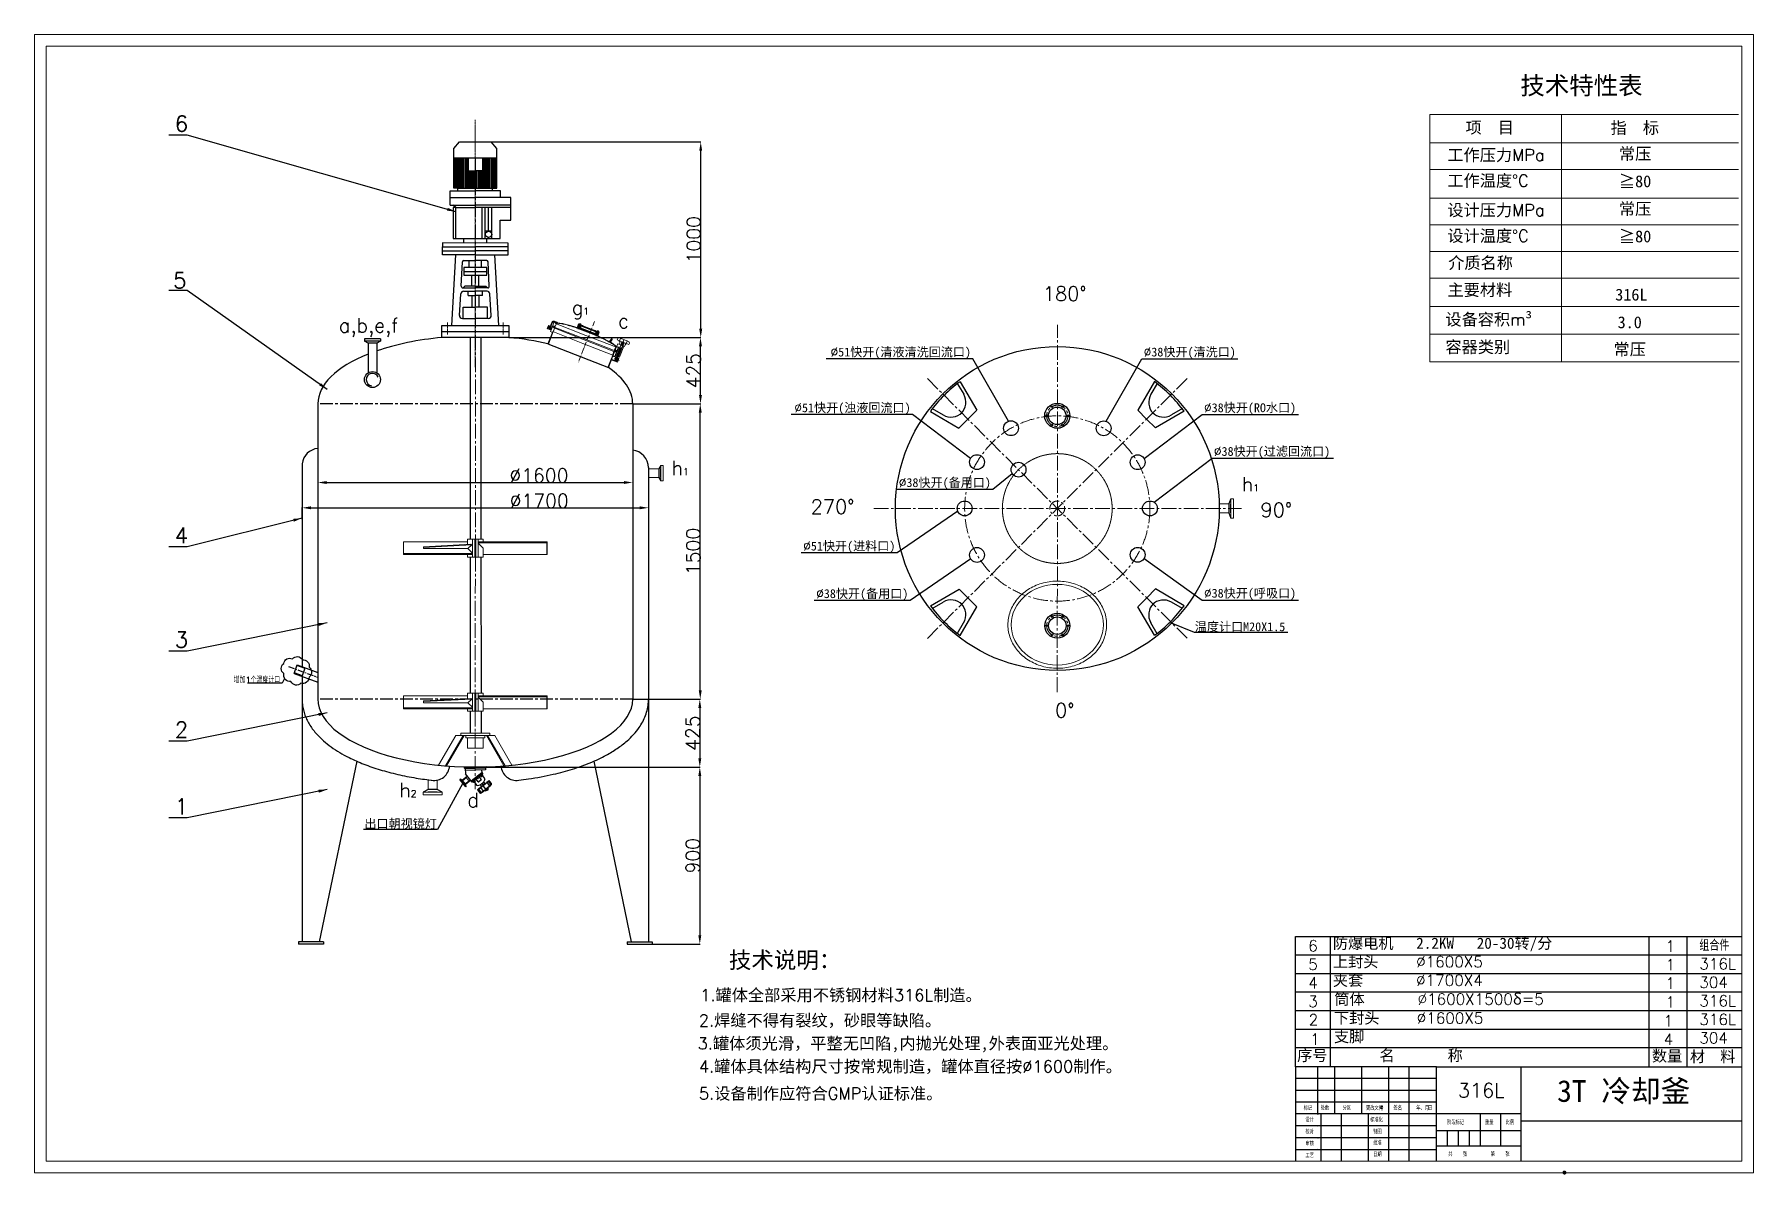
# Model space of a CAD drawing. Header units: millimetres. Extents: x 2158 to 10893, y 525 to 6317.
import ezdxf

# ---------------------------------------------------------------- set-up
doc = ezdxf.new("R2010")
doc.units = ezdxf.units.MM
doc.header["$PDMODE"] = 3
for name, pattern in [('ACAD_ISO06W100', [37.5, 24, -3, 0.5, -3, 0.5, -3, 0.5, -3]), ('CENTER', [50.8, 31.75, -6.35, 6.35, -6.35]), ('CENTER2', [1.125, 0.75, -0.125, 0.125, -0.125]), ('CENTERX2', [101.6, 63.5, -12.7, 12.7, -12.7]), ('点画线', [18, 12, -2, 2, -2])]:
    doc.linetypes.add(name, pattern=pattern)
for name, color, linetype in [('3中心线层', 1, 'CENTER'), ('图层1', 2, 'Continuous'), ('图层2', 2, 'Continuous'), ('点划线', 7, 'CENTERX2'), ('细实线', 7, 'Continuous')]:
    doc.layers.add(name, color=color, linetype=linetype)
for name, color, linetype, lineweight in [('EB0', 7, 'Continuous', 35), ('shixian', 7, 'Continuous', 30), ('zhong', 1, 'CENTER2', 15), ('中心线', 1, 'CENTER2', 15), ('中心线层', 1, '点画线', 18), ('实线', 7, 'Continuous', 20), ('细实线层', 7, 'Continuous', 18)]:
    doc.layers.add(name, color=color, linetype=linetype, lineweight=lineweight)
doc.styles.get("Standard").update_dxf_attribs({"font": 'txt', "bigfont": 'gbcbig.shx'})
doc.dimstyles.new('ISO-25', dxfattribs={"dimtxt": 2.5, "dimasz": 2.5, "dimexe": 1.25, "dimexo": 0.625, "dimtad": 1, "dimtxsty": 'Standard', "dimcen": 2.5, "dimadec": 0, "dimazin": 0, "dimtfac": 1, "dimtmove": 0, "dimatfit": 3, "dimfxl": 0, "dimarcsym": 0})
pattern_1 = [(294.605025, (2215.4328, 1975.408), (0.72167718, 0.33048618), [])]

msp = doc.modelspace()

# ---------------------------------------------------------------- texts
for s, height, p in [('标记', 21.5037, (8606.719, 852.359)), ('处数', 21.5037, (8693.431, 852.65)), ('分区', 21.5037, (8804.785, 852.824)), ('更改文件', 21.5037, (8923.849, 852.228)), ('号', 21.504, (8991.743, 851.074)), ('签名', 21.5037, (9063.178, 852.534)), ('年、月、', 21.5037, (9178.948, 852.417)), ('日', 21.504, (9238.505, 852.592)), ('设计', 21.5037, (8615.437, 792.498)), ('标准化', 21.5037, (8944.501, 792.207)), ('阶段标记', 21.5037, (9335.635, 779.247)), ('重量', 21.5037, (9527.831, 779.363)), ('比例', 21.5037, (9632.618, 779.654)), ('校对', 21.5037, (8615.437, 732.288)), ('批准', 21.5037, (8959.96, 675.281)), ('制图', 21.5037, (8959.96, 732.229)), ('工艺', 21.5037, (8615.785, 611.693)), ('审核', 21.5037, (8616.425, 671.903)), ('日期', 21.5037, (8959.96, 616.825)), ('共', 21.504, (9341.35, 617.995)), ('张', 21.504, (9416.283, 617.995)), ('第', 21.504, (9556.968, 618.054)), ('张', 21.504, (9631.9, 618.054))]:
    msp.add_text(s, height=height).set_placement(p)
at = {"color": 3, "char_height": 80, "attachment_point": 1}
for s, insert in [('6', (2870.847, 5903.36)), ('5', (2863.443, 5107.03)), ('4', (2870.847, 3811.696)), ('3', (2870.847, 3282.128)), ('2', (2870.847, 2824.657)), ('1', (2870.847, 2434.942))]:
    msp.add_mtext_dynamic_manual_height_columns(s, width=280.82444, gutter_width=12.5, heights=[0], dxfattribs=dict(at, insert=insert))
at = {"attachment_point": 1}
for s, insert, char_height, width in [('180%%d', (7281.49, 5035.901), 72.287, 2088.30986), ('g{\\H0.48418x;1}', (4887.556, 4965.859), 72.287, 2088.30986), ('a,b,e,f', (3704.65, 4874.944), 72.287, 2088.30986), ('c', (5123.762, 4897.433), 72.287, 2088.30986), ('h{\\H0.48418x;1}', (8291.738, 4068.387), 72.287, 2088.30986), ('270%%d', (6101.946, 3953.732), 72.287, 2088.30986), ('90%%d', (8387.491, 3937.35), 72.287, 2088.30986), ('0%%d', (7343.917, 2919.338), 72.287, 2088.30986), ('h{\\H0.48418x;2}', (4011.629, 2514.294), 72.287, 2088.30986), ('d', (4357.207, 2464.067), 72.287, 2088.30986), ('{\\fSimSun|b0|i0|c134|p54;技术说明：}', (5686.792, 1656.957), 83.7128, 1495.91224), ('6', (8630.209, 1715.583), 56.474, 1631.49256), ('{\\fSimSun|b0|i0|c134|p54;防爆电机   2.2KW   20-30转/分}', (8755.294, 1728.653), 56.47424, 1631.49256), ('1', (10446.009, 1713.821), 56.474, 1631.49256), ('组合件', (10617.174, 1718.271), 56.4742, 1631.49256), ('5', (8630.209, 1621.459), 56.474, 1631.49256), ('{\\fSimSun|b0|i0|c134|p54;上封头     }%%C1600X5', (8755.294, 1634.529), 56.47424, 1631.49256), ('1', (10446.009, 1619.697), 56.474, 1631.49256), ('316L', (10617.174, 1624.147), 56.4742, 1631.49256), ('4', (8630.209, 1527.336), 56.474, 1631.49256), ('{\\fSimSun|b0|i0|c134|p54;夹套       }%%C1700X4', (8755.294, 1540.406), 56.47424, 1631.49256), ('1', (10446.009, 1525.573), 56.474, 1631.49256), ('304', (10617.174, 1530.023), 56.4742, 1631.49256), ('1.{\\fSimSun|b0|i0|c134|p54;罐体全部采用不锈钢材料}316L{\\fSimSun|b0|i0|c134|p54;制造。}', (5540.887, 1467.264), 60.4113, 1951.57313), ('3', (8630.209, 1432.403), 56.474, 1631.49256), ('{\\fSimSun|b0|i0|c134|p54;筒体       }%%C1600X1500{\\fSimSun|b0|i0|c134|p54;δ}=5', (8762.716, 1444.791), 56.47424, 1631.49256), ('1', (10445.725, 1429.857), 56.474, 1631.49256), ('316L', (10617.174, 1435.9), 56.4742, 1631.49256), ('2.{\\fSimSun|b0|i0|c134|p54;焊缝不得有裂纹，砂眼等缺陷。}', (5534.049, 1338.585), 60.4113, 1269.59017), ('2', (8632.098, 1339.977), 56.474, 1631.49256), ('{\\fSimSun|b0|i0|c134|p54;下封头}   {\\fSimSun|b0|i0|c134|p54; }%%C1600X5', (8760.748, 1348.672), 56.47424, 1631.49256), ('1', (10436.062, 1334.623), 56.474, 1631.49256), ('316L', (10617.174, 1341.776), 56.4742, 1631.49256), ('3.{\\fSimSun|b0|i0|c134|p54;罐体须光滑，平整无凹陷,内抛光处理,外表面\\fSimSun|b0|i0|c134|p6;亚\\fSimSun|b0|i0|c134|p54;光处理。}', (5528.066, 1221.991), 60.411302, 2301.03159), ('1', (8640.416, 1241.189), 56.474, 1631.49256), ('{\\fSimSun|b0|i0|c134|p54;支脚}', (8760.748, 1254.548), 56.47424, 1631.49256), ('4', (10436.062, 1240.5), 56.474, 1631.49256), ('304', (10617.174, 1247.652), 56.4742, 1631.49256), ('{\\fSimSun|b0|i0|c134|p54;序号}', (8573.956, 1158.883), 56.47424, 1631.49256), ('{\\fSimSun|b0|i0|c134|p54;名       称}', (8992.307, 1158.661), 56.47424, 1631.49256), ('{\\fSimSun|b0|i0|c134|p54;数量}', (10376.123, 1156.076), 56.47424, 1631.49256), ('{\\fSimSun|b0|i0|c134|p54;材  料}', (10569.324, 1153.6), 56.47424, 1631.49256), ('4.{\\fSimSun|b0|i0|c134|p54;罐体具体结构尺寸按常规制造，罐体直径按}%%C1600{\\fSimSun|b0|i0|c134|p54;制作。}', (5534.165, 1104.958), 60.4113, 2300.51038), ('5.{\\fSimSun|b0|i0|c134|p54;设备制作应符合}GMP{\\fSimSun|b0|i0|c134|p54;认证标准。}', (5534.306, 967.357), 60.4113, 1272.28781), ('316L', (9390.619, 988.881), 71.6788, 993.95547)]:
    msp.add_mtext(s, dxfattribs=dict(at, insert=insert, char_height=char_height, width=width))
at = {"insert": (5483.613, 4150.988), "char_height": 72.287, "width": 2088.30986, "attachment_point": 3, "rotation": 359.9803361}
msp.add_mtext('h{\\H0.48418x;1}', dxfattribs=at)
at = {"layer": '图层1', "char_height": 45}
for s, insert, attachment_point in [('{\\fSimSun|b0|i0|c134|p2;温度计口M20X1.5}', (8053.727, 3280.495), 7), ('{\\fSimSun|b0|i0|c134|p2;出口朝视镜灯}', (4203.052, 2279.241), 9)]:
    msp.add_mtext(s, dxfattribs=dict(at, insert=insert, attachment_point=attachment_point))
at = {"layer": '图层2'}
for s, insert, char_height, attachment_point in [('%%C{\\fSimSun|b0|i0|c134|p2;51快开(清液清洗回流口)}', (6916.75, 4668.852), 45, 9), ('%%C{\\fSimSun|b0|i0|c134|p2;38快开(清洗口)}', (7794.257, 4668.852), 45, 7), ('%%C{\\fSimSun|b0|i0|c134|p2;51快开(浊液回流口)}', (6610.179, 4385.897), 45, 9), ('%%C{\\fSimSun|b0|i0|c134|p2;38快开(RO水口)}', (8100.829, 4385.897), 45, 7), ('%%C{\\fSimSun|b0|i0|c134|p2;38快开(过滤回流口)}', (8151.155, 4164.115), 45, 7), ('%%C{\\fSimSun|b0|i0|c134|p2;38快开(备用口)}', (7017.985, 4005.67), 45, 9), ('%%C{\\fSimSun|b0|i0|c134|p2;51快开(进料口)}', (6532.429, 3683.245), 45, 9), ('%%C{\\fSimSun|b0|i0|c134|p2;38快开(备用口)}', (6598.399, 3441.716), 45, 9), ('%%C{\\fSimSun|b0|i0|c134|p2;38快开(呼吸口)}', (8100.829, 3443.807), 45, 7), ('增加1个温度计口', (3406.775, 3022.267), 30, 9)]:
    msp.add_mtext(s, dxfattribs=dict(at, insert=insert, char_height=char_height, attachment_point=attachment_point))
at = {"layer": '实线'}
for s, insert, char_height, width, attachment_point in [('{\\fSimSun|b0|i0|c134|p54;技术特性表}', (9707.848, 6102.902), 91.08166, 900.814, 1), ('{\\fSimSun|b0|i0|c134|p54;\\H0.7937x;项  目}', (9552.564, 5840.855), 75.90138, 1501.35666, 5), ('{\\fSimSun|b0|i0|c134|p54;\\H0.7937x;指  标}', (10289.155, 5839.253), 75.90138, 1501.35666, 5), ('{\\fSimSun|b0|i0|c134|p2;工作压力}MPa', (9337.132, 5734.416), 60.23919, 2268.26655, 1), ('{\\fSimSun|b0|i0|c134|p54;常压}', (10290.821, 5707.441), 60.23919, 1501.35666, 5), ('{\\fSimSun|b0|i0|c134|p2;工作温度%%d}C', (9337.132, 5603.828), 60.23919, 2268.26655, 1), ('{\\fSimSun|b0|i0|c134|p0;≧80}', (10290.821, 5568.782), 60.23919, 1501.35666, 5), ('{\\fSimSun|b0|i0|c134|p2;设计压力}MPa', (9337.132, 5454.445), 60.23919, 2268.26655, 1), ('{\\fSimSun|b0|i0|c134|p54;常压}', (10290.821, 5427.47), 60.23919, 1501.35666, 5), ('{\\fSimSun|b0|i0|c134|p2;设计温度%%d}C', (9337.132, 5323.857), 60.23919, 2268.26655, 1), ('{\\fSimSun|b0|i0|c134|p0;≧80}', (10290.821, 5288.811), 60.23919, 1501.35666, 5), ('{\\fSimSun|b0|i0|c134|p54;介质名称}', (9341.322, 5186.591), 60.23919, 2268.26655, 1), ('{\\fSimSun|b0|i0|c134|p54;主要材料\\fSimSun|b0|i0|c134|p0;}', (9337.759, 5048.996), 60.23919, 2268.26655, 1), ('{\\fSimSun|b0|i0|c134|p54;316L}', (10271.723, 4994.542), 60.23919, 1501.35666, 5), ('{\\fSimSun|b0|i0|c134|p54;设备容积}m{\\fSimSun|b0|i0|c134|p0;³}', (9327.244, 4899.215), 60.23919, 2268.26655, 1), ('{\\fSimSun|b0|i0|c134|p54;3.0}', (10263.383, 4854.016), 60.23919, 1501.35666, 5), ('{\\fSimSun|b0|i0|c134|p54;容器类别}', (9327.244, 4759.23), 60.23919, 2268.26655, 1), ('{\\fSimSun|b0|i0|c134|p54;常压}', (10263.383, 4714.03), 60.23919, 1501.35666, 5), ('{\\fSimSun|b0|i0|c134|p2;3T 冷却釜\\P\\P.}', (9894.442, 1004.941), 110.29608, 23139.06739, 1)]:
    msp.add_mtext(s, dxfattribs=dict(at, insert=insert, char_height=char_height, width=width, attachment_point=attachment_point))

# ---------------------------------------------------------------- blocks, each defined once
blk = doc.blocks.new('*D4')
at = {"color": 0, "lineweight": -2, "transparency": 16777216}
for p, q in [((3518.3, 3853.7), (3518.3, 3913.4)), ((3563.3, 3912.1), (5233.3, 3912.1)), ((5278.3, 3912.8), (5278.3, 3913.4))]:
    blk.add_line(p, q, dxfattribs=at)
at = {"color": 0, "transparency": 16777216}
for points in [[(3563.3, 3919.6), (3563.3, 3904.6), (3518.3, 3912.1)], [(5233.3, 3919.6), (5233.3, 3904.6), (5278.3, 3912.1)]]:
    blk.add_solid(points, dxfattribs=at)
at = {"layer": 'Defpoints', "color": 0, "transparency": 16777216}
for p in [(3518.3, 3853.1), (5278.3, 3912.1), (5278.3, 3912.1)]:
    blk.add_point(p, dxfattribs=at)
at = {"color": 0, "transparency": 16777216, "insert": (4722.9, 3947.8), "char_height": 70, "attachment_point": 5}
blk.add_mtext('%%C1700', dxfattribs=at)
blk = doc.blocks.new('*D5')
at = {"color": 0, "lineweight": -2, "transparency": 16777216}
for p, q in [((3598.2, 4131.3), (3598.2, 4039.3)), ((5198.2, 4131.4), (5198.2, 4039.3)), ((3643.2, 4040.6), (5153.2, 4040.6))]:
    blk.add_line(p, q, dxfattribs=at)
at = {"color": 0, "transparency": 16777216}
for points in [[(3643.2, 4048.1), (3643.2, 4033.1), (3598.2, 4040.6)], [(5153.2, 4048.1), (5153.2, 4033.1), (5198.2, 4040.6)]]:
    blk.add_solid(points, dxfattribs=at)
at = {"layer": 'Defpoints', "color": 0, "transparency": 16777216}
for p in [(3598.2, 4131.9), (5198.2, 4132), (5198.2, 4040.6)]:
    blk.add_point(p, dxfattribs=at)
at = {"color": 0, "transparency": 16777216, "insert": (4721.6, 4076.2), "char_height": 70, "attachment_point": 5}
blk.add_mtext('%%C1600', dxfattribs=at)
blk = doc.blocks.new('*D6')
at = {"color": 0, "lineweight": -2, "transparency": 16777216}
for p, q in [((5198.9, 4440.2), (5542.3, 4440.2)), ((5541.1, 2985.2), (5541.1, 4395.2)), ((5278.9, 2940.2), (5542.3, 2940.2))]:
    blk.add_line(p, q, dxfattribs=at)
at = {"color": 0, "transparency": 16777216}
for points in [[(5533.6, 4395.2), (5548.6, 4395.2), (5541.1, 4440.2)], [(5533.6, 2985.2), (5548.6, 2985.2), (5541.1, 2940.2)]]:
    blk.add_solid(points, dxfattribs=at)
at = {"layer": 'Defpoints', "color": 0, "transparency": 16777216}
for p in [(5198.2, 4440.2), (5541.1, 4440.2), (5278.3, 2940.2)]:
    blk.add_point(p, dxfattribs=at)
at = {"color": 0, "transparency": 16777216, "insert": (5505.5, 3690.2), "char_height": 70, "attachment_point": 5, "rotation": 90}
blk.add_mtext('1500', dxfattribs=at)
blk = doc.blocks.new('*D7')
at = {"color": 0, "lineweight": -2, "transparency": 16777216}
for p, q in [((5198.9, 2940.2), (5540.2, 2940.2)), ((5539, 2895.2), (5539, 2639.6)), ((4422.5, 2594.6), (5540.2, 2594.6))]:
    blk.add_line(p, q, dxfattribs=at)
at = {"color": 0, "transparency": 16777216}
for points in [[(5531.5, 2895.2), (5546.5, 2895.2), (5539, 2940.2)], [(5531.5, 2639.6), (5546.5, 2639.6), (5539, 2594.6)]]:
    blk.add_solid(points, dxfattribs=at)
at = {"layer": 'Defpoints', "color": 0, "transparency": 16777216}
for p in [(5198.3, 2940.2), (4421.9, 2594.6), (5539, 2594.6)]:
    blk.add_point(p, dxfattribs=at)
at = {"color": 0, "transparency": 16777216, "insert": (5503.4, 2767.4), "char_height": 70, "attachment_point": 5, "rotation": 90}
blk.add_mtext('425', dxfattribs=at)
blk = doc.blocks.new('*D8')
at = {"color": 0, "lineweight": -2, "transparency": 16777216}
for p, q in [((4423.1, 2594.6), (5540.2, 2594.6)), ((5539, 2549.6), (5539, 1740.5)), ((5297.8, 1695.5), (5540.2, 1695.5))]:
    blk.add_line(p, q, dxfattribs=at)
at = {"color": 0, "transparency": 16777216}
for points in [[(5531.5, 2549.6), (5546.5, 2549.6), (5539, 2594.6)], [(5531.5, 1740.5), (5546.5, 1740.5), (5539, 1695.5)]]:
    blk.add_solid(points, dxfattribs=at)
at = {"layer": 'Defpoints', "color": 0, "transparency": 16777216}
for p in [(4422.5, 2594.6), (5297.1, 1695.5), (5539, 1695.5)]:
    blk.add_point(p, dxfattribs=at)
at = {"color": 0, "transparency": 16777216, "insert": (5503.4, 2145), "char_height": 70, "attachment_point": 5, "rotation": 90}
blk.add_mtext('900', dxfattribs=at)
blk = doc.blocks.new('*D9')
at = {"color": 0, "lineweight": -2, "transparency": 16777216}
for p, q in [((4569.4, 4777), (5543.6, 4777)), ((5542.3, 4485.2), (5542.3, 4732)), ((5198.9, 4440.2), (5543.6, 4440.2))]:
    blk.add_line(p, q, dxfattribs=at)
at = {"color": 0, "transparency": 16777216}
for points in [[(5534.8, 4732), (5549.8, 4732), (5542.3, 4777)], [(5534.8, 4485.2), (5549.8, 4485.2), (5542.3, 4440.2)]]:
    blk.add_solid(points, dxfattribs=at)
at = {"layer": 'Defpoints', "color": 0, "transparency": 16777216}
for p in [(4568.8, 4777), (5542.3, 4777), (5198.2, 4440.2)]:
    blk.add_point(p, dxfattribs=at)
at = {"color": 0, "transparency": 16777216, "insert": (5506.7, 4608.6), "char_height": 70, "attachment_point": 5, "rotation": 90}
blk.add_mtext('425', dxfattribs=at)
blk = doc.blocks.new('*D10')
at = {"color": 0, "lineweight": -2, "transparency": 16777216}
for p, q in [((4479.6, 5770.4), (5544.8, 5770.4)), ((5543.6, 4822), (5543.6, 5725.4)), ((4570, 4777), (5544.8, 4777))]:
    blk.add_line(p, q, dxfattribs=at)
at = {"color": 0, "transparency": 16777216}
for points in [[(5536.1, 5725.4), (5551.1, 5725.4), (5543.6, 5770.4)], [(5536.1, 4822), (5551.1, 4822), (5543.6, 4777)]]:
    blk.add_solid(points, dxfattribs=at)
at = {"layer": 'Defpoints', "color": 0, "transparency": 16777216}
for p in [(4479, 5770.4), (5543.6, 5770.4), (4569.4, 4777)]:
    blk.add_point(p, dxfattribs=at)
at = {"color": 0, "transparency": 16777216, "insert": (5508, 5273.7), "char_height": 70, "attachment_point": 5, "rotation": 90}
blk.add_mtext('1000', dxfattribs=at)
blk = doc.blocks.new('A$C515A5597')
at = {"linetype": 'ByBlock'}
h = blk.add_hatch(dxfattribs=at)
h.set_pattern_fill('ANSI31', color=0, scale=0.25, angle=-110.39497, style=0)
h.set_pattern_definition(pattern_1)
edge = h.paths.add_edge_path()
edge.add_line((2.7, 180), (4.3, 178.5))
edge.add_line((4.3, 178.5), (24, 199.6))
edge.add_spline(control_points=[(24, 199.6), (24, 199.6), (23.5, 200.2), (22.8, 200.6), (22.2, 201)], knot_values=[66.304817, 66.304817, 66.304817, 66.304817, 66.606782, 70.531321, 70.531321, 70.531321, 70.531321], degree=3, periodic=0)
edge.add_line((22.2, 201), (2.7, 180))
h = blk.add_hatch(color=0, dxfattribs=at)
h.paths.add_polyline_path([(66.3, 180.1), (68.8, 177.8), (76.6, 186.1), (74.1, 188.5)])
h.paths.add_polyline_path([(102.7, 219.2), (105.2, 216.8), (113.1, 225.2), (110.6, 227.5)])
h = blk.add_hatch(dxfattribs=at)
h.set_pattern_fill('ANSI31', color=0, scale=0.25, angle=-110.39497, style=0)
h.set_pattern_definition(pattern_1)
edge = h.paths.add_edge_path()
edge.add_line((23.2, 160.9), (24.8, 159.4))
edge.add_line((24.8, 159.4), (46.5, 182.6))
edge.add_spline(control_points=[(46.5, 182.6), (45.5, 182.6), (44.4, 182.5), (43.4, 182.6)], knot_values=[8.507226, 8.507226, 8.507226, 8.507226, 13.943445, 13.943445, 13.943445, 13.943445], degree=3, periodic=0)
edge.add_line((43.4, 182.6), (23.2, 160.9))
at = {"color": 0, "linetype": 'ByBlock'}
for p, q in [((28.7, 207.9), (2.7, 180)), ((127.8, 275.5), (3.4, 254.9)), ((4, 251.4), (128.3, 272.4)), ((24, 199.6), (4.3, 178.5)), ((10.8, 249.1), (122.7, 268.1)), ((124.6, 256.9), (12.6, 238)), ((60.9, 177.8), (15.7, 220)), ((54.2, 184), (105.8, 239.3)), ((57.6, 180.9), (109.1, 236.2)), ((112.5, 233), (60.9, 177.8)), ((77.3, 195.4), (66.9, 184.3)), ((70.8, 201.7), (74.1, 198.6)), ((93.1, 185), (81.8, 195.6)), ((89.3, 221.6), (92.6, 218.5)), ((96, 215.5), (106.4, 226.6)), ((96.2, 210.9), (107.5, 200.4)), ((96.7, 138.5), (154.1, 200)), ((107.6, 195.9), (97.7, 185.2)), ((110.6, 227.5), (102.7, 219.2)), ((103.4, 253.3), (105.8, 239.3)), ((105.2, 216.8), (113.1, 225.2)), ((105.8, 239.3), (112.5, 233)), ((112.1, 221.3), (126.9, 207.5)), ((128, 203.3), (123.7, 187.1)), ((142.2, 189.5), (148, 195.8)), ((149.2, 195.8), (162.8, 183)), ((167.5, 187.5), (154.1, 200)), ((2.7, 180), (24.8, 159.4)), ((43.4, 182.6), (23.2, 160.9)), ((50.8, 187.2), (24.8, 159.4)), ((66.3, 180.1), (74.1, 188.5)), ((76.6, 186.1), (68.8, 177.8)), ((72.6, 178.9), (87.4, 165.1)), ((91.6, 164.3), (107.5, 169.8)), ((96.1, 140.2), (105, 149.7)), ((96.2, 139), (109.8, 126.3)), ((101.6, 143.8), (115, 131.2)), ((106.1, 149.7), (106.7, 149.2)), ((107.5, 169.8), (114.9, 177.7)), ((107.5, 169.8), (116.2, 161.6)), ((111.3, 156.4), (120.7, 166.4)), ((111.3, 155.3), (125, 142.5)), ((114.9, 177.7), (124.3, 168.9)), ((116.2, 179.2), (123.7, 187.1)), ((116.2, 179.2), (125.7, 170.4)), ((123.6, 129.3), (121.1, 126.7)), ((121.8, 166.5), (135.5, 153.7)), ((138.2, 183.8), (121.9, 166.3)), ((123.5, 131.5), (131.9, 140.5)), ((123.6, 129.3), (131, 137.3)), ((123.7, 187.1), (133.1, 178.3)), ((136.3, 142.9), (146.8, 154.1)), ((142.6, 138.7), (137.2, 143.8)), ((138.2, 183.8), (138.6, 183.4)), ((141.9, 139.4), (156.3, 154.9)), ((142.2, 188.3), (155.9, 175.6)), ((142.3, 151.7), (158.4, 168.9)), ((157.1, 154.2), (142.6, 138.7)), ((157.1, 154.2), (151.9, 159)), ((156.3, 164.3), (163.2, 171.7)), ((165.3, 176.3), (167.8, 179))]:
    blk.add_line(p, q, dxfattribs=at)
at = {"color": 0}
for p, q in [((3.4, 254.9), (4, 251.4)), ((4, 251.4), (10.8, 249.1)), ((10.8, 249.1), (15.7, 220)), ((128.3, 272.4), (122.7, 268.1)), ((122.7, 268.1), (124.6, 256.9)), ((127.8, 275.5), (128.3, 272.4))]:
    blk.add_line(p, q, dxfattribs=at)
for p, q in [((-8.3, 185), (-10.8, 182.3)), ((28, 146.1), (-10.8, 182.3)), ((-8.3, 185), (2.7, 180)), ((-8.3, 185), (30.6, 148.8)), ((13.7, 169.7), (24.8, 159.4)), ((30.6, 148.8), (24.8, 159.4)), ((30.6, 148.8), (28, 146.1))]:
    blk.add_line(p, q)
at = {"color": 0, "linetype": 'ByBlock'}
for points in [[(108.1, 216.9), (113.2, 222.4, 0.414214), (113.1, 225.2), (108.8, 229.2), (101, 220.8), (105.2, 216.8, 0.414214)], [(76.7, 183.3), (71.6, 177.9, -0.414214), (68.8, 177.8), (64.5, 181.7), (72.4, 190.1), (76.6, 186.1, -0.414214)]]:
    blk.add_lwpolyline(points, format="xyb", close=True, dxfattribs=at)
blk.add_lwpolyline([(153.5, 145.6), (151.1, 143), (148.7, 145.2), (151.1, 147.8)], close=True, dxfattribs=at)
blk.add_circle((90.4, 201.9), 1.2, dxfattribs=at)
for centre, radius, start, end in [((79.7, 193.2), 3.2, 46.96479, 136.96479), ((98.4, 213.3), 3.2, 136.96479, 226.96479), ((105.3, 198.1), 3.2, 316.96479, 46.96479), ((124.2, 204.6), 4, 342.34061, 46.96479), ((148.6, 195.2), 0.8, 46.96479, 136.96479), ((90.1, 168.1), 4, 226.96479, 291.58898), ((95.3, 187.4), 3.2, 226.96479, 316.96479), ((96.7, 139.6), 0.8, 136.96479, 226.96479), ((105.6, 149.1), 0.8, 46.96479, 136.96479), ((115.3, 132.1), 8, 226.96479, 316.96479), ((111.9, 155.9), 0.8, 136.96479, 226.96479), ((119.1, 135.6), 6, 226.96479, 316.96479), ((121.3, 165.9), 0.8, 46.96479, 136.96479), ((117.8, 134.8), 8, 316.96479, 353.81273), ((130.5, 148.4), 8, 226.96479, 316.96479), ((128, 139.5), 3.83, 323.68987, 11.8357), ((140.9, 159.6), 8, 226.96479, 316.96479), ((142.8, 188.9), 0.8, 136.96479, 226.96479), ((143.7, 156.4), 3.83, 323.68987, 11.8357), ((153.3, 160.5), 2, 136.96479, 226.96479), ((150.4, 169.7), 8, 280.11686, 316.96479), ((150.4, 169.7), 8, 316.96479, 46.96479), ((157.4, 177.2), 8, 316.96479, 46.96479), ((163.4, 183.1), 6, 316.96479, 46.96479)]:
    blk.add_arc(centre, radius, start, end, dxfattribs=at)
blk.add_open_spline([(46.5, 182.6), (44.8, 182.6), (39.4, 181.9), (35.9, 189.8), (27.6, 192.8), (25.4, 198.7), (22.8, 200.6), (22.2, 201)], degree=3, knots=[8.507226, 8.507226, 8.507226, 8.507226, 17.7833, 34.239815, 53.170281, 66.606782, 70.531321, 70.531321, 70.531321, 70.531321], dxfattribs=at)

# ---------------------------------------------------------------- dimensions: what is measured, and where the dimension line sits
at = {"color": 3}
for base, p1, p2, text, picture, middle in [((5543.581, 5770.359), (4569.419, 4777.025), (4479.005, 5770.359), '1000', '*D10', (5507.956, 5273.692)), ((5542.331, 4777.025), (5198.228, 4440.218), (4568.794, 4777.025), '425', '*D9', (5506.706, 4608.622)), ((5541.081, 4440.218), (5278.319, 2940.219), (5198.228, 4440.218), '1500', '*D6', (5505.456, 3690.218)), ((5538.997, 2594.557), (5198.319, 2940.214), (4421.867, 2594.557), '425', '*D7', (5503.372, 2767.386)), ((5538.997, 1695.488), (4422.492, 2594.557), (5297.143, 1695.488), '900', '*D8', (5503.372, 2145.023))]:
    dim = msp.add_linear_dim(base=base, p1=p1, p2=p2, angle=90, text=text, dimstyle='ISO-25', override={"dimtxt": 70, "dimasz": 45, "dimfxl": 2}, dxfattribs=at)
    dim.commit()
    dim.dimension.update_dxf_attribs({"geometry": picture, "text_midpoint": middle})
for base, p1, p2, text, picture, middle in [((5198.247, 4040.588), (3598.246, 4131.928), (5198.247, 4132.024), '%%C1600', '*D5', (4721.57, 4040.588)), ((5278.26, 3912.14), (3518.264, 3853.104), (5278.26, 3912.14), '%%C1700', '*D4', (4722.889, 3912.14))]:
    dim = msp.add_linear_dim(base=base, p1=p1, p2=p2, text=text, dimstyle='ISO-25', override={"dimtxt": 70, "dimasz": 45, "dimfxl": 2}, dxfattribs=at)
    dim.commit()
    dim.dimension.update_dxf_attribs({"geometry": picture, "text_midpoint": middle, "dimtype": 160})

# ---------------------------------------------------------------- hatches: boundary and pattern name
at = {"lineweight": 20}
h = msp.add_hatch(dxfattribs=at)
h.set_pattern_fill('ANSI31', color=0, scale=0.2025, angle=-21.4011361, style=0)
h.set_pattern_definition([(23.59886, (4468.7586, 4530.0876), (-0.2573877, 0.5891691), [])])
h.paths.add_polyline_path([(4768.949, 4824.742), (4765.178, 4826.22), (4763.7, 4822.449), (4767.471, 4820.971)])
h = msp.add_hatch(dxfattribs=at)
h.set_pattern_fill('ANSI31', color=0, scale=0.405, angle=68.5988639, style=0)
h.set_pattern_definition([(113.59886, (4468.7586, 4530.0876), (-1.178338, -0.5147754), [])])
h.paths.add_polyline_path([(4779.405, 4829.344, 0.41421356), (4774.156, 4827.051), (4777.927, 4825.574)])
h.paths.add_polyline_path([(4779.405, 4829.344), (4777.927, 4825.574), (4781.698, 4824.096, 0.41421356)])
h.paths.add_polyline_path([(4781.698, 4824.096), (4777.927, 4825.574), (4776.449, 4821.803, 0.41421356)])
h.paths.add_polyline_path([(4777.927, 4825.574), (4774.156, 4827.051, 0.41421356), (4776.449, 4821.803)])
h = msp.add_hatch(dxfattribs=at)
h.set_pattern_fill('ANSI31', color=0, scale=0.648, angle=68.5988639, style=0)
h.set_pattern_definition([(113.598864, (-488.3482, 5089.4155), (-1.885341, -0.8236407), [])])
h.paths.add_polyline_path([(4932.495, 4826.325), (4933.678, 4829.342), (4928.408, 4831.407), (4926.929, 4827.632), (4926.633, 4826.878), (4925.453, 4823.866), (4938.263, 4818.845), (4939.15, 4821.107), (4931.609, 4824.063)])
h.paths.add_polyline_path([(4923.271, 4831.676), (4923.864, 4833.188), (4918.595, 4835.253), (4915.639, 4827.712), (4920.908, 4825.647), (4922.089, 4828.659)])
h.paths.add_polyline_path([(4922.84, 4828.369), (4922.384, 4829.413), (4922.089, 4828.659), (4920.908, 4825.647), (4921.658, 4825.353)])
h.paths.add_polyline_path([(4926.633, 4826.878), (4926.929, 4827.632), (4925.885, 4827.176), (4924.703, 4824.159), (4925.453, 4823.866)])
h.paths.add_polyline_path([(5012.587, 4793.191), (5013.769, 4796.208), (5014.362, 4797.72), (5009.093, 4799.785), (5008.501, 4798.277), (5007.024, 4794.506), (4999.482, 4797.462), (4998.595, 4795.2), (5011.406, 4790.179)])
h.paths.add_polyline_path([(5013.338, 4792.902), (5012.882, 4793.945), (5012.587, 4793.191), (5011.406, 4790.179), (5012.156, 4789.885)])
h.paths.add_polyline_path([(5017.131, 4791.41), (5017.427, 4792.164), (5016.383, 4791.708), (5015.201, 4788.692), (5015.951, 4788.398)])
h.paths.add_polyline_path([(5024.176, 4793.874), (5018.906, 4795.939), (5017.427, 4792.164), (5017.131, 4791.41), (5015.951, 4788.398), (5021.22, 4786.333)])
h = msp.add_hatch(dxfattribs=at)
h.set_pattern_fill('ANSI31', color=0, scale=0.648, angle=-21.4011361, style=0)
h.set_pattern_definition([(23.598864, (-488.3482, 5089.4155), (-0.8236407, 1.885341), [])])
h.paths.add_polyline_path([(4927.813, 4843.82), (4926.957, 4844.156), (4922.733, 4845.811), (4919.777, 4838.27), (4924.858, 4836.279)])
h.paths.add_polyline_path([(4936.042, 4835.375), (4936.929, 4837.638), (4942.585, 4835.421), (4944.47, 4834.682), (4944.854, 4835.66), (4943.133, 4837.816), (4932.735, 4841.891), (4929.779, 4834.35), (4934.86, 4832.359)])
h.paths.add_polyline_path([(5018.311, 4808.352), (5017.454, 4808.688), (5007.913, 4812.428), (5005.186, 4812.015), (5004.802, 4811.037), (5006.688, 4810.298), (5012.344, 4808.081), (5011.457, 4805.819), (5010.275, 4802.802), (5015.355, 4800.811)])
h.paths.add_polyline_path([(5028.313, 4804.432), (5023.233, 4806.423), (5020.277, 4798.882), (5025.358, 4796.891)])
h = msp.add_hatch(dxfattribs=at)
h.set_pattern_fill('ANSI37', color=0, scale=0.405, angle=-21.4011361, style=0)
h.set_pattern_definition([(23.598864, (-488.3482, 5089.4155), (-0.51477545, 1.17833813), []), (113.598864, (-488.3482, 5089.4155), (-1.17833813, -0.51477545), [])])
h.paths.add_polyline_path([(4944.47, 4834.682), (4942.585, 4835.421), (4936.929, 4837.638), (4936.042, 4835.375), (4943.584, 4832.42)])
h.paths.add_polyline_path([(4940.037, 4823.37), (4932.495, 4826.325), (4931.609, 4824.063), (4939.15, 4821.107)])
h.paths.add_polyline_path([(5007.91, 4796.769), (5000.369, 4799.725), (4999.482, 4797.462), (5007.024, 4794.506)])
h.paths.add_polyline_path([(5012.344, 4808.081), (5006.688, 4810.298), (5004.802, 4811.037), (5003.916, 4808.774), (5011.457, 4805.819)])
h = msp.add_hatch(dxfattribs=at)
h.set_pattern_fill('ANSI31', color=0, scale=0.6885, angle=-21.4011361, style=0)
h.set_pattern_definition([(23.598864, (1312.9793, 4975.7468), (-0.8751183, 2.0031748), [])])
h.paths.add_polyline_path([(5145.651, 4754.013), (5143.086, 4755.018), (5137.057, 4739.633), (5139.621, 4738.628), (5143.336, 4748.106)])
h.paths.add_polyline_path([(5149.49, 4745.694), (5145.775, 4736.216), (5148.339, 4735.211), (5154.369, 4750.596), (5151.804, 4751.601)])

# ---------------------------------------------------------------- linework, layer by layer
at = {"color": 0}
for p, q in [((4289.245, 5737.417), (4317.771, 5770.359)), ((4317.771, 5770.359), (4479.005, 5770.359)), ((4507.531, 5737.417), (4479.005, 5770.359)), ((4289.245, 5689.847), (4289.245, 5737.417)), ((4289.245, 5689.847), (4507.531, 5689.847)), ((4289.245, 5535.283), (4289.245, 5689.847)), ((4293.384, 5535.283), (4293.384, 5689.847)), ((4293.641, 5535.283), (4293.641, 5689.847)), ((4293.898, 5535.283), (4293.898, 5689.847)), ((4300.909, 5535.283), (4300.909, 5689.847)), ((4301.166, 5535.283), (4301.166, 5689.847)), ((4301.423, 5535.283), (4301.423, 5689.847)), ((4308.435, 5535.283), (4308.435, 5689.847)), ((4308.692, 5535.283), (4308.692, 5689.847)), ((4308.949, 5535.283), (4308.949, 5689.847)), ((4315.96, 5535.283), (4315.96, 5689.847)), ((4316.217, 5535.283), (4316.217, 5689.847)), ((4316.475, 5535.283), (4316.475, 5689.847)), ((4323.486, 5535.283), (4323.486, 5689.847)), ((4323.743, 5535.283), (4323.743, 5689.847)), ((4324, 5535.283), (4324, 5689.847)), ((4331.011, 5535.283), (4331.011, 5689.847)), ((4331.268, 5535.283), (4331.268, 5689.847)), ((4331.526, 5535.283), (4331.526, 5689.847)), ((4338.537, 5535.283), (4338.537, 5689.847)), ((4338.794, 5535.283), (4338.794, 5689.847)), ((4339.051, 5535.283), (4339.051, 5689.847)), ((4346.062, 5535.283), (4346.062, 5689.847)), ((4346.319, 5535.283), (4346.319, 5689.847)), ((4346.577, 5535.283), (4346.577, 5689.847)), ((4353.588, 5535.283), (4353.588, 5689.847)), ((4353.845, 5535.283), (4353.845, 5689.847)), ((4354.102, 5535.283), (4354.102, 5689.847)), ((4361.113, 5535.283), (4361.113, 5689.847)), ((4361.371, 5535.283), (4361.371, 5689.847)), ((4361.628, 5535.283), (4361.628, 5689.847)), ((4361.837, 5689.847), (4361.837, 5623.457)), ((4434.939, 5689.847), (4434.939, 5623.457)), ((4436.369, 5535.283), (4436.369, 5689.847)), ((4436.626, 5535.283), (4436.626, 5689.847)), ((4436.883, 5535.283), (4436.883, 5689.847)), ((4443.894, 5535.283), (4443.894, 5689.847)), ((4444.151, 5535.283), (4444.151, 5689.847)), ((4444.409, 5535.283), (4444.409, 5689.847)), ((4451.42, 5535.283), (4451.42, 5689.847)), ((4451.677, 5535.283), (4451.677, 5689.847)), ((4451.934, 5535.283), (4451.934, 5689.847)), ((4458.945, 5535.283), (4458.945, 5689.847)), ((4459.202, 5535.283), (4459.202, 5689.847)), ((4459.46, 5535.283), (4459.46, 5689.847)), ((4466.471, 5535.283), (4466.471, 5689.847)), ((4466.728, 5535.283), (4466.728, 5689.847)), ((4466.985, 5535.283), (4466.985, 5689.847)), ((4473.996, 5535.283), (4473.996, 5689.847)), ((4474.253, 5535.283), (4474.253, 5689.847)), ((4474.511, 5535.283), (4474.511, 5689.847)), ((4481.522, 5535.283), (4481.522, 5689.847)), ((4481.779, 5535.283), (4481.779, 5689.847)), ((4482.036, 5535.283), (4482.036, 5689.847)), ((4489.047, 5535.283), (4489.047, 5689.847)), ((4489.305, 5535.283), (4489.305, 5689.847)), ((4489.562, 5535.283), (4489.562, 5689.847)), ((4496.573, 5535.283), (4496.573, 5689.847)), ((4496.83, 5535.283), (4496.83, 5689.847)), ((4497.087, 5535.283), (4497.087, 5689.847)), ((4504.098, 5535.283), (4504.098, 5689.847)), ((4504.356, 5535.283), (4504.356, 5689.847)), ((4504.613, 5535.283), (4504.613, 5689.847)), ((4507.531, 5689.847), (4507.531, 5737.417)), ((4507.531, 5535.283), (4507.531, 5689.847)), ((4361.837, 5623.457), (4398.388, 5623.457)), ((4368.639, 5535.283), (4368.639, 5623.457)), ((4368.896, 5535.283), (4368.896, 5623.457)), ((4369.153, 5535.283), (4369.153, 5623.457)), ((4376.164, 5535.283), (4376.164, 5623.457)), ((4376.422, 5535.283), (4376.422, 5623.457)), ((4376.679, 5535.283), (4376.679, 5623.457)), ((4383.69, 5535.283), (4383.69, 5623.457)), ((4383.947, 5535.283), (4383.947, 5623.457)), ((4384.204, 5535.283), (4384.204, 5623.457)), ((4391.215, 5535.283), (4391.215, 5623.457)), ((4391.473, 5535.283), (4391.473, 5623.457)), ((4391.73, 5535.283), (4391.73, 5623.457)), ((4434.939, 5623.457), (4398.388, 5623.457)), ((4398.741, 5522.74), (4398.741, 5623.457)), ((4398.998, 5522.74), (4398.998, 5623.457)), ((4399.255, 5522.74), (4399.255, 5623.457)), ((4406.266, 5535.283), (4406.266, 5623.457)), ((4406.524, 5535.283), (4406.524, 5623.457)), ((4406.781, 5535.283), (4406.781, 5623.457)), ((4413.792, 5535.283), (4413.792, 5623.457)), ((4414.049, 5535.283), (4414.049, 5623.457)), ((4414.306, 5535.283), (4414.306, 5623.457)), ((4421.318, 5535.283), (4421.318, 5623.457)), ((4421.575, 5535.283), (4421.575, 5623.457)), ((4421.832, 5535.283), (4421.832, 5623.457)), ((4428.843, 5535.283), (4428.843, 5623.457)), ((4429.1, 5535.283), (4429.1, 5623.457)), ((4429.357, 5535.283), (4429.357, 5623.457)), ((4270.964, 5449.994), (4270.964, 5522.74)), ((4270.964, 5522.74), (4398.388, 5522.74)), ((4310.396, 5535.283), (4289.245, 5535.283)), ((4310.396, 5535.283), (4486.38, 5535.283)), ((4310.396, 5522.74), (4310.396, 5535.283)), ((4525.812, 5522.74), (4398.388, 5522.74)), ((4486.38, 5522.74), (4486.38, 5535.283)), ((4486.38, 5535.283), (4507.531, 5535.283)), ((4525.812, 5487.621), (4525.812, 5522.74)), ((4270.964, 5487.621), (4398.388, 5487.621)), ((4270.964, 5449.994), (4398.388, 5449.994)), ((4299.847, 5437.451), (4286.68, 5449.994)), ((4286.68, 5437.451), (4286.68, 5280.81)), ((4299.847, 5437.451), (4286.68, 5437.451)), ((4299.847, 5280.81), (4299.847, 5437.451)), ((4299.847, 5437.451), (4398.388, 5437.451)), ((4578.37, 5487.621), (4398.388, 5487.621)), ((4578.37, 5449.994), (4398.388, 5449.994)), ((4578.37, 5437.451), (4398.388, 5437.451)), ((4433.568, 5280.81), (4433.568, 5437.451)), ((4448.203, 5280.81), (4448.203, 5437.451)), ((4465.765, 5317.03), (4465.765, 5437.451)), ((4481.864, 5280.81), (4481.864, 5437.451)), ((4578.37, 5449.994), (4578.37, 5487.621)), ((4578.37, 5437.451), (4578.37, 5449.994)), ((4578.37, 5373.975), (4578.37, 5437.451)), ((4525, 5280.81), (4525, 5373.975)), ((4525, 5373.975), (4578.37, 5373.975)), ((4565.273, 5256.968), (4231.265, 5258.487)), ((4231.265, 5258.487), (4231.545, 5237.628)), ((4286.68, 5280.81), (4299.847, 5280.81)), ((4299.847, 5280.81), (4456.624, 5280.81)), ((4340.153, 5257.462), (4340.153, 5280.81)), ((4448.203, 5318.863), (4481.864, 5318.863)), ((4456.624, 5257.462), (4456.624, 5280.81)), ((4456.624, 5280.81), (4525, 5280.81)), ((4465.765, 5280.81), (4465.765, 5284.834)), ((4565.273, 5237.628), (4565.273, 5256.968))]:
    msp.add_line(p, q, dxfattribs=at)
at = {"color": 0, "lineweight": 20}
for p, q in [((4763.7, 4822.449), (4769.612, 4837.532)), ((4763.7, 4822.449), (4765.474, 4826.974)), ((4783.301, 4814.767), (4763.7, 4822.449)), ((4765.178, 4826.22), (4768.949, 4824.742)), ((4767.218, 4744.872), (4791.628, 4807.154)), ((4773.382, 4836.054), (4767.471, 4820.971)), ((4801.279, 4825.121), (4769.48, 4743.985)), ((4769.612, 4837.532), (4773.382, 4836.054)), ((4778.997, 4833.854), (4769.612, 4837.532)), ((4778.601, 4832.843), (4777.418, 4832.034)), ((4784.022, 4846.674), (4778.288, 4832.043)), ((4778.406, 4832.346), (4782.177, 4830.868)), ((4789.213, 4829.85), (4780.346, 4807.226)), ((4780.346, 4807.226), (4790.15, 4803.383)), ((4782.058, 4830.566), (4787.792, 4845.197)), ((4782.372, 4831.365), (4782.689, 4829.968)), ((4789.213, 4829.85), (4782.768, 4832.376)), ((4789.213, 4829.85), (4783.301, 4814.767)), ((4786.977, 4854.216), (4784.022, 4846.674)), ((4790.748, 4852.738), (4787.792, 4845.197)), ((4789.213, 4829.85), (4952.109, 4766.008)), ((4799.557, 4856.245), (4790.691, 4833.621)), ((4794.461, 4832.143), (4790.691, 4833.621)), ((4795.072, 4809.284), (4791.628, 4807.154)), ((4791.628, 4807.154), (4944.72, 4747.154)), ((4794.461, 4832.143), (4792.983, 4828.372)), ((4794.661, 4837.092), (4794.461, 4832.143)), ((4802.202, 4834.136), (4794.661, 4837.092)), ((4801.279, 4825.121), (4795.072, 4809.284)), ((4798.986, 4830.37), (4797.508, 4826.599)), ((4802.202, 4834.136), (4798.986, 4830.37)), ((4953.587, 4769.779), (4798.986, 4830.37)), ((4811.912, 4851.404), (4799.557, 4856.245)), ((4799.557, 4856.245), (4811.912, 4851.404)), ((4813.102, 4855.287), (4800.624, 4860.178)), ((4801.82, 4855.359), (4802.737, 4853.259)), ((4802.737, 4853.259), (4809.052, 4850.784)), ((4810.512, 4848.679), (4802.757, 4828.892)), ((4806.08, 4848.469), (4807.262, 4851.486)), ((4960.68, 4787.878), (4806.08, 4848.469)), ((4811.912, 4851.404), (4813.384, 4855.161)), ((4915.92, 4828.429), (4914.148, 4827.609)), ((4915.429, 4827.175), (4918.595, 4835.253)), ((4968.429, 4807.022), (4915.639, 4827.712)), ((4918.595, 4835.253), (4923.864, 4833.188)), ((4922.733, 4845.811), (4919.777, 4838.27)), ((4919.777, 4838.27), (4925.046, 4836.205)), ((4922.089, 4828.659), (4920.908, 4825.647)), ((4922.84, 4828.369), (4921.658, 4825.353)), ((4923.271, 4831.676), (4922.089, 4828.659)), ((4922.384, 4829.413), (4928.109, 4844.019)), ((4922.384, 4829.413), (4926.929, 4827.632)), ((4922.84, 4828.369), (4922.384, 4829.413)), ((4928.002, 4843.746), (4922.733, 4845.811)), ((4922.84, 4828.369), (4928.351, 4842.43)), ((4922.84, 4828.369), (4925.885, 4827.176)), ((4923.864, 4833.188), (4922.975, 4830.921)), ((4925.885, 4827.176), (4924.703, 4824.159)), ((4924.858, 4836.279), (4927.813, 4843.82)), ((4925.046, 4836.205), (4924.858, 4836.279)), ((4926.633, 4826.878), (4925.453, 4823.866)), ((4925.885, 4827.176), (4931.396, 4841.237)), ((4925.885, 4827.176), (4926.929, 4827.632)), ((4926.183, 4844.774), (4927.135, 4847.204)), ((4927.063, 4844.429), (4926.183, 4844.774)), ((4926.183, 4844.774), (4934.579, 4841.483)), ((4928.899, 4822.508), (4926.434, 4820.801)), ((4927.816, 4829.894), (4926.633, 4826.878)), ((4926.929, 4827.632), (4932.653, 4842.238)), ((4926.957, 4844.156), (4927.063, 4844.429)), ((4926.957, 4844.156), (4928.002, 4843.746)), ((4927.601, 4842.724), (4932.146, 4840.943)), ((4928.901, 4822.514), (4928.011, 4820.245)), ((4928.014, 4820.252), (4967.543, 4804.76)), ((4928.282, 4843.951), (4929.235, 4846.382)), ((4928.408, 4831.407), (4933.678, 4829.342)), ((4929.591, 4834.424), (4934.86, 4832.359)), ((4929.779, 4834.35), (4932.735, 4841.891)), ((4933.678, 4829.342), (4931.609, 4824.063)), ((4931.609, 4824.063), (4932.495, 4826.325)), ((4931.609, 4824.063), (4969.316, 4809.285)), ((4931.904, 4824.817), (4936.042, 4835.375)), ((4932.48, 4842.306), (4933.433, 4844.736)), ((4932.495, 4826.325), (5007.91, 4796.769)), ((4975.523, 4825.122), (4932.546, 4841.965)), ((4932.546, 4841.965), (4933.592, 4841.556)), ((4933.592, 4841.556), (4933.698, 4841.828)), ((4933.698, 4841.828), (4934.579, 4841.483)), ((4934.579, 4841.483), (4935.532, 4843.914)), ((4936.378, 4819.584), (4934.87, 4820.175)), ((4936.929, 4837.638), (4936.042, 4835.375)), ((4936.042, 4835.375), (5011.457, 4805.819)), ((4936.755, 4819.436), (4936.755, 4819.436)), ((4942.585, 4835.421), (4936.929, 4837.638)), ((4939.15, 4821.107), (4938.263, 4818.845)), ((4940.037, 4823.37), (4939.15, 4821.107)), ((4942.585, 4835.421), (5006.688, 4810.298)), ((4944.854, 4835.66), (4943.133, 4837.816)), ((4943.584, 4832.42), (4944.47, 4834.682)), ((4944.47, 4834.682), (4944.854, 4835.66)), ((4944.854, 4835.66), (5005.186, 4812.015)), ((5006.858, 4789.351), (4967.543, 4804.76)), ((4968.429, 4807.022), (5021.22, 4786.333)), ((5007.024, 4794.506), (4969.316, 4809.285)), ((4970.203, 4811.547), (5002.254, 4798.986)), ((4975.523, 4825.122), (5018.5, 4808.278)), ((5003.916, 4808.774), (5004.802, 4811.037)), ((5004.802, 4811.037), (5005.186, 4812.015)), ((5005.186, 4812.015), (5007.913, 4812.428)), ((5006.688, 4810.298), (5012.344, 4808.081)), ((5011.457, 4805.819), (5008.501, 4798.277)), ((5012.344, 4808.081), (5011.457, 4805.819)), ((5012.882, 4793.945), (5018.607, 4808.551)), ((5013.338, 4792.902), (5018.849, 4806.962)), ((5015.355, 4800.811), (5018.311, 4808.352)), ((5016.383, 4791.708), (5021.894, 4805.769)), ((5016.681, 4809.306), (5017.633, 4811.737)), ((5017.561, 4808.961), (5016.681, 4809.306)), ((5025.077, 4806.015), (5016.681, 4809.306)), ((5017.427, 4792.164), (5023.151, 4806.77)), ((5017.454, 4808.688), (5017.561, 4808.961)), ((5018.5, 4808.278), (5017.454, 4808.688)), ((5018.849, 4806.962), (5018.099, 4807.256)), ((5018.099, 4807.256), (5022.643, 4805.475)), ((5018.78, 4808.483), (5019.732, 4810.914)), ((5020.277, 4798.882), (5023.233, 4806.423)), ((5022.978, 4806.838), (5023.93, 4809.269)), ((5024.089, 4806.088), (5023.044, 4806.497)), ((5023.044, 4806.497), (5028.313, 4804.432)), ((5024.089, 4806.088), (5024.196, 4806.36)), ((5024.196, 4806.36), (5025.077, 4806.015)), ((5025.077, 4806.015), (5026.029, 4808.446)), ((5028.313, 4804.432), (5025.358, 4796.891)), ((5097.812, 4687.155), (4944.72, 4747.154)), ((4952.109, 4766.008), (5102.939, 4706.895)), ((4953.587, 4769.779), (5108.187, 4709.188)), ((4960.68, 4787.878), (5115.281, 4727.288)), ((4999.482, 4797.462), (4998.595, 4795.2)), ((5000.369, 4799.725), (4999.482, 4797.462)), ((5007.744, 4791.614), (5006.85, 4789.331)), ((5009.093, 4799.785), (5007.024, 4794.506)), ((5007.529, 4791.692), (5008.176, 4788.764)), ((5014.362, 4797.72), (5009.093, 4799.785)), ((5015.544, 4800.737), (5010.275, 4802.802)), ((5012.587, 4793.191), (5011.406, 4790.179)), ((5013.338, 4792.902), (5012.156, 4789.885)), ((5013.769, 4796.208), (5012.587, 4793.191)), ((5013.338, 4792.902), (5012.882, 4793.945)), ((5017.427, 4792.164), (5012.882, 4793.945)), ((5016.383, 4791.708), (5013.338, 4792.902)), ((5016.383, 4791.708), (5015.201, 4788.692)), ((5017.131, 4791.41), (5015.951, 4788.398)), ((5016.383, 4791.708), (5017.427, 4792.164)), ((5018.313, 4794.427), (5017.131, 4791.41)), ((5018.906, 4795.939), (5018.018, 4793.673)), ((5024.176, 4793.874), (5018.906, 4795.939)), ((5025.358, 4796.891), (5020.089, 4798.956)), ((5020.999, 4785.768), (5024.176, 4793.874)), ((5021.543, 4787.158), (5022.368, 4785.155)), ((5113.586, 4730.126), (5072.453, 4625.174)), ((5074.695, 4624.295), (5114.666, 4726.223)), ((5082.121, 4757.77), (5079.531, 4757.318)), ((5089.224, 4768.988), (5080.899, 4756.056)), ((5093.311, 4766.357), (5085.115, 4753.627)), ((5086.208, 4755.139), (5086.868, 4752.594)), ((5112.122, 4730.327), (5104.417, 4710.666)), ((5127.612, 4727.675), (5110.765, 4684.688)), ((5112.823, 4733.471), (5117.054, 4731.813)), ((5140.583, 4745.211), (5113.982, 4677.337)), ((5120.988, 4728.531), (5114.5, 4731.074)), ((5115.281, 4727.288), (5116.463, 4730.304)), ((5115.667, 4682.767), (5137.834, 4739.328)), ((5116.463, 4730.304), (5122.375, 4745.387)), ((5116.463, 4730.304), (5120.988, 4728.531)), ((5125.35, 4728.561), (5116.483, 4705.937)), ((5118.765, 4764.55), (5121.78, 4772.242)), ((5118.765, 4764.55), (5177.952, 4741.353)), ((5123.088, 4729.448), (5120.988, 4728.531)), ((5123.088, 4729.448), (5120.988, 4728.531)), ((5150.581, 4734.333), (5122.375, 4745.387)), ((5123.032, 4673.791), (5149.633, 4741.664)), ((5123.088, 4729.448), (5125.35, 4728.561)), ((5123.088, 4729.448), (5125.35, 4728.561)), ((5125.35, 4728.561), (5127.612, 4727.675)), ((5125.471, 4678.925), (5147.638, 4735.486)), ((5128.847, 4742.851), (5156.031, 4732.197)), ((5128.918, 4775.36), (5177.849, 4756.183)), ((5129.365, 4742.648), (5132.379, 4750.34)), ((5130.373, 4677.004), (5152.54, 4733.565)), ((5131.198, 4759.677), (5136.223, 4772.497)), ((5137.057, 4739.633), (5143.086, 4755.018)), ((5139.124, 4738.823), (5143.494, 4749.974)), ((5145.173, 4750.707), (5143.494, 4749.974)), ((5143.494, 4749.974), (5150.734, 4747.136)), ((5144.233, 4750.297), (5145.684, 4753.999)), ((5150, 4748.816), (5145.173, 4750.707)), ((5146.364, 4735.985), (5150.734, 4747.136)), ((5148.339, 4735.211), (5154.369, 4750.596)), ((5150, 4748.816), (5150.734, 4747.136)), ((5150.411, 4747.875), (5151.862, 4751.578)), ((5156.031, 4732.197), (5159.046, 4739.889)), ((5165.519, 4746.226), (5170.544, 4759.046)), ((5177.952, 4741.353), (5180.967, 4749.045)), ((5088.945, 4664.53), (5120.627, 4652.114)), ((5096.342, 4683.381), (5088.953, 4664.527)), ((5089.832, 4666.793), (5121.513, 4654.376)), ((5106.138, 4679.542), (5096.334, 4683.384)), ((5128.016, 4670.967), (5096.334, 4683.384)), ((5102.939, 4706.895), (5096.732, 4691.058)), ((5096.732, 4691.058), (5097.812, 4687.155)), ((5102.939, 4706.895), (5115.005, 4702.166)), ((5115.005, 4702.166), (5106.138, 4679.542)), ((5108.187, 4709.188), (5106.71, 4705.417)), ((5108.387, 4714.137), (5108.187, 4709.188)), ((5108.387, 4714.137), (5115.928, 4711.181)), ((5130.373, 4677.004), (5110.765, 4684.688)), ((5112.712, 4707.415), (5111.234, 4703.644)), ((5115.928, 4711.181), (5112.712, 4707.415)), ((5112.712, 4707.415), (5116.483, 4705.937)), ((5116.347, 4683.371), (5125.397, 4679.824)), ((5120.627, 4652.114), (5128.016, 4670.967)), ((5133.673, 4700.94), (5133.673, 4700.94))]:
    msp.add_line(p, q, dxfattribs=at)
at = {"color": 1, "linetype": 'ACAD_ISO06W100', "lineweight": 0}
for p, q in [((4786.257, 4822.309), (4769.67, 4828.809)), ((4774.914, 4817.887), (4781.171, 4833.852)), ((5003.444, 4858.746), (4920.892, 4648.11)), ((4927.318, 4835.314), (4921.254, 4819.84)), ((4929.593, 4841.746), (4932.409, 4848.932)), ((5020.091, 4806.278), (5022.907, 4813.464)), ((5017.816, 4799.846), (5011.751, 4784.372)), ((5151.611, 4760.029), (5112.699, 4660.744)), ((5114.96, 4666.514), (5135.403, 4718.675)), ((5148.727, 4752.807), (5153.752, 4765.627)), ((5119.945, 4664.561), (5105.491, 4670.225)), ((5128.535, 4661.194), (5105.911, 4670.061))]:
    msp.add_line(p, q, dxfattribs=at)
for p, q in [((4928.306, 4847.103), (4934.607, 4844.633)), ((5018.808, 4811.633), (5025.101, 4809.167)), ((3916.639, 4769.762), (3835.317, 4769.762)), ((3835.317, 4769.762), (3835.317, 4758.919)), ((3916.639, 4758.919), (3835.317, 4758.919)), ((3854.292, 4749.226), (3835.317, 4758.919)), ((3854.292, 4749.226), (3854.292, 4597.833)), ((3897.664, 4749.226), (3854.292, 4749.226)), ((3916.639, 4758.919), (3897.664, 4749.226)), ((3897.664, 4749.226), (3897.664, 4597.833)), ((3916.639, 4769.762), (3916.639, 4758.919)), ((4767.218, 4744.872), (5074.695, 4624.295)), ((6847.218, 4544.301), (6879.711, 4488.749)), ((6861.029, 4552.38), (6945.854, 4407.355)), ((7848.48, 4552.983), (7763.734, 4407.912)), ((7863.213, 4544.089), (7830.71, 4488.542)), ((3598.226, 4440.218), (3598.323, 2940.214)), ((5198.228, 4440.218), (5198.319, 2940.214)), ((6710.507, 4401.775), (6855.578, 4317.03)), ((6719.402, 4416.508), (6774.949, 4384.005)), ((6945.854, 4407.355), (6900.729, 4362.18)), ((7763.734, 4407.912), (7808.885, 4362.762)), ((7999.084, 4402.461), (7854.06, 4317.636)), ((7991.006, 4416.272), (7935.453, 4383.779)), ((6855.578, 4317.03), (6900.729, 4362.18)), ((7854.06, 4317.636), (7808.885, 4362.762)), ((3518.245, 4136.209), (3518.312, 3105.406)), ((5278.248, 4116.081), (5278.319, 2940.219)), ((5330.749, 4110.835), (5330.734, 4065.577)), ((5340.992, 4127.49), (5330.749, 4110.835)), ((5340.97, 4065.573), (5340.986, 4110.831)), ((5330.734, 4065.577), (5340.965, 4048.914)), ((8237.11, 3957.634), (8226.496, 3931.611)), ((8226.496, 3931.611), (8226.496, 3886.353)), ((8237.11, 3886.353), (8237.11, 3931.611)), ((8226.496, 3886.353), (8237.11, 3860.33)), ((4763.091, 3674.562), (4763.091, 3739.934)), ((6711.111, 3414.324), (6856.135, 3499.149)), ((6856.135, 3499.149), (6901.31, 3454.024)), ((7854.617, 3499.756), (7809.466, 3454.605)), ((7999.688, 3415.01), (7854.617, 3499.756)), ((6719.189, 3400.513), (6774.742, 3433.006)), ((6861.715, 3263.803), (6946.461, 3408.873)), ((6946.461, 3408.873), (6901.31, 3454.024)), ((7764.341, 3409.43), (7809.466, 3454.605)), ((7849.166, 3264.406), (7764.341, 3409.43)), ((7990.793, 3400.278), (7935.246, 3432.781)), ((6846.982, 3272.697), (6879.485, 3328.244)), ((7862.977, 3272.484), (7830.484, 3328.037)), ((3477.5, 3071.124), (3493.518, 3114.553)), ((3477.5, 3071.124), (3598.317, 3026.563)), ((3519.666, 3059.023), (3478.627, 3074.079)), ((3533.46, 3096.522), (3492.447, 3111.649)), ((3493.518, 3114.553), (3598.315, 3075.891)), ((3518.513, 3055.997), (3534.531, 3099.426)), ((3518.315, 3056.07), (3518.323, 2940.209)), ((4763.091, 2891.56), (4763.091, 2956.931)), ((5028.319, 2940.214), (5028.319, 2940.204)), ((3796.339, 2624.996), (3605.869, 1707.022)), ((5000.264, 2624.996), (5190.734, 1707.022)), ((4158.651, 2480.613), (4132.627, 2468.272)), ((4203.909, 2480.613), (4158.651, 2480.613)), ((4203.909, 2468.272), (4158.651, 2468.272)), ((4229.932, 2468.272), (4203.909, 2480.613)), ((3626.506, 1707.052), (3499.452, 1707.052)), ((3626.526, 1695.488), (3499.46, 1695.488)), ((5170.077, 1695.488), (5297.143, 1695.488)), ((5170.097, 1707.052), (5297.151, 1707.052)), ((8566.142, 1072.588), (8566.142, 1735.09)), ((8566.142, 1735.09), (10832.655, 1735.09)), ((8741.322, 1735.09), (8741.322, 1072.588)), ((10361.239, 1735.09), (10361.239, 1072.588)), ((10553.999, 1735.09), (10553.999, 1072.588)), ((8566.142, 1640.966), (10832.655, 1640.966)), ((8566.142, 1546.842), (10832.655, 1546.842)), ((8566.142, 1452.719), (10832.655, 1452.719)), ((8566.142, 1358.595), (10832.655, 1358.595)), ((8566.142, 1264.471), (10832.655, 1264.471)), ((8566.142, 1170.347), (10832.655, 1170.347)), ((8566.142, 1072.588), (8566.142, 594.094)), ((9281.12, 1072.588), (8566.142, 1072.588)), ((8679.018, 833.18), (8679.018, 1072.588)), ((8765.032, 833.18), (8765.032, 1072.588)), ((8902.656, 833.18), (8902.656, 1072.588)), ((9040.279, 594.094), (9040.279, 1072.588)), ((9143.497, 594.094), (9143.497, 1072.588)), ((9281.12, 594.094), (9281.12, 1072.588)), ((9281.12, 1072.588), (10832.655, 1072.588)), ((9711.193, 594.094), (9711.193, 1072.588)), ((9281.12, 1012.855), (8566.142, 1012.855)), ((9281.12, 953.123), (8566.142, 953.123)), ((9281.12, 893.391), (8566.142, 893.391)), ((9711.193, 833.18), (8566.142, 833.18)), ((8696.221, 592.339), (8696.221, 833.18)), ((8799.438, 594.094), (8799.438, 833.18)), ((8937.062, 594.094), (8937.062, 833.18)), ((9504.758, 669.753), (9504.758, 833.18)), ((9607.976, 669.753), (9607.976, 833.18)), ((9712.589, 799.051), (10832.655, 799.051)), ((9281.12, 772.97), (8566.142, 772.97)), ((8566.142, 712.76), (9281.12, 712.76)), ((9711.193, 747.166), (9281.12, 747.166)), ((9337.03, 669.753), (9337.03, 747.166)), ((9392.939, 669.753), (9392.939, 747.166)), ((9448.849, 669.753), (9448.849, 747.166)), ((9504.758, 669.753), (9504.758, 747.166)), ((8566.142, 652.55), (9281.12, 652.55)), ((9711.193, 669.753), (9281.12, 669.753))]:
    msp.add_line(p, q)
at = {"ltscale": 150}
for p, q in [((4371.503, 4777.025), (4371.503, 3753.008)), ((4425.659, 4777.025), (4426.432, 3753.008)), ((4371.503, 3661.488), (4371.503, 2970.005)), ((4426.525, 3661.488), (4427.367, 2970.005)), ((4371.503, 2878.485), (4371.503, 2768.13)), ((4427.46, 2878.485), (4427.717, 2768.13))]:
    msp.add_line(p, q, dxfattribs=at)
at = {"color": 0}
msp.add_circle((4465.765, 5300.932), 16.098, dxfattribs=at)
at = {"color": 0, "lineweight": 20}
for centre, radius in [((4777.927, 4825.574), 6.48), ((4777.927, 4825.574), 4.05), ((5114.96, 4666.514), 8.1), ((5114.96, 4666.514), 4.455)]:
    msp.add_circle(centre, radius, dxfattribs=at)
for centre, radius in [((7355.422, 3908.717), 822.531), ((3875.978, 4563.437), 40.661), ((7354.732, 4379.335), 63.42), ((7301.045, 4379.335), 4.431), ((7354.929, 4379.335), 44.544), ((7327.987, 4426), 4.431), ((7381.871, 4426), 4.431), ((7408.813, 4379.335), 4.431), ((7120.021, 4316.404), 37.649), ((7327.987, 4332.671), 4.431), ((7381.871, 4332.671), 4.431), ((7590.744, 4316.105), 37.649), ((6947.591, 4144.087), 37.649), ((7158.121, 4105.553), 37.649), ((7763.713, 4143.596), 37.649), ((6884.505, 3908.717), 37.649), ((7825.742, 3908.717), 37.649), ((6947.591, 3672.798), 37.649), ((7763.713, 3673.289), 37.649), ((7355.172, 3313.251), 63.42), ((7355.369, 3313.251), 44.544), ((7328.427, 3359.915), 4.431), ((7382.311, 3359.915), 4.431), ((7301.485, 3313.251), 4.431), ((7328.427, 3266.586), 4.431), ((7382.311, 3266.586), 4.431), ((7409.253, 3313.251), 4.431)]:
    msp.add_circle(centre, radius)
for centre, radius, start, end in [((4796.781, 4850.374), 10.53, 68.5988639, 158.5988639), ((4796.781, 4850.374), 6.48, 68.5988639, 158.5988639), ((4811.919, 4852.271), 3.24, 348.6554653, 68.5988639), ((4927.548, 4845.169), 2.077, 35.7316439, 101.4660839), ((4928.605, 4838.598), 7.81, 51.8202139, 85.3775139), ((4933.845, 4842.701), 2.077, 35.7316439, 101.4660839), ((5018.046, 4809.701), 2.077, 35.7316439, 101.4660839), ((5019.103, 4803.13), 7.81, 51.8202139, 85.3775139), ((5024.343, 4807.233), 2.077, 35.7316439, 101.4660839), ((5091.267, 4767.673), 2.43, 327.2266389, 147.2266389), ((5126.908, 4770.232), 5.508, 68.5988639, 158.5988639), ((5124.687, 4753.355), 8.262, 338.5988639, 68.5988639), ((5166.738, 4736.874), 8.262, 68.5988639, 158.5988639), ((5175.839, 4751.055), 5.508, 338.5988639, 68.5988639), ((5106.441, 4680.293), 8.1, 301.7289662, 338.5988639), ((5130.574, 4670.835), 8.1, 158.5988639, 195.4687615)]:
    msp.add_arc(centre, radius, start, end, dxfattribs=at)
for centre, radius, start, end in [((3875.978, 4563.437), 31.825, 21.7160103, 262.4474166), ((6810.656, 4448.358), 80, 314.891876, 30.3236139), ((7899.758, 4448.139), 80, 149.6662983, 225.0980362), ((6815.352, 4453.053), 80, 239.6662983, 315.0980362), ((7895.063, 4452.834), 80, 224.891876, 300.3236139), ((3607.393, 4124.365), 89.931, 95.8414338, 172.4320954), ((5187.996, 4115.782), 90.253, 0.1899765, 83.4810033), ((6815.132, 3363.951), 80, 44.891876, 120.3236139), ((6810.437, 3368.647), 80, 329.6662983, 45.0980362), ((7899.539, 3368.428), 80, 134.891876, 210.3236139), ((7894.843, 3363.733), 80, 59.6662983, 135.0980362), ((4189.371, 2605.615), 78.273, 260.5584629, 356.0200831), ((4607.384, 2605.837), 78.403, 184.1690774, 278.2950005)]:
    msp.add_arc(centre, radius, start, end)
at = {"lineweight": 30}
for centre, start, end in [((7257.297, 4005.809), 125.9423827, 144.0891997), ((7452.513, 4006.194), 35.9423827, 54.0891997), ((7257.682, 3810.592), 215.9423827, 234.0891997), ((7452.898, 3810.977), 305.9423827, 324.0891997)]:
    msp.add_arc(centre, 675.106, start, end, dxfattribs=at)
at = {"color": 0, "lineweight": 20}
for start_param, end_param in [(4.96908368, 6.28318531), (3.14159265, 4.45311122)]:
    msp.add_ellipse((4960.594, 4787.912), major_axis=(-154.514, 60.557), ratio=0.12861458, start_param=start_param, end_param=end_param, dxfattribs=at)
for centre, major_axis, ratio, start_param, end_param in [((4398.227, 4440.259), (800.001, 0.042), 0.43085464, 1.78443667, 2.24680578), ((4398.227, 4440.259), (732.643, 23.451), 0.4662222, 1.02812822, 1.32093416), ((4398.227, 4440.259), (800.001, 0.042), 0.43085464, 2.31842438, 3.14159581), ((4398.227, 4440.259), (800.001, 0.042), 0.43085464, -0.00024101, 0.56311577), ((4398.318, 2940.173), (-800.001, -0.042), 0.43085464, 6.27918973, 9.42477796)]:
    msp.add_ellipse(centre, major_axis=major_axis, ratio=ratio, start_param=start_param, end_param=end_param)
for points, knots in [([(4928.011, 4820.245), (4922.137, 4822.32), (4916.336, 4824.318), (4899.077, 4830.097), (4887.974, 4833.588), (4867.328, 4839.607), (4857.785, 4842.135), (4840.812, 4846.086), (4833.381, 4847.507), (4824.092, 4848.763), (4821.282, 4849.034), (4816.808, 4849.248), (4815.031, 4849.236), (4812.45, 4849.045), (4811.513, 4848.91), (4810.145, 4848.599), (4809.652, 4848.435), (4808.991, 4848.142), (4808.778, 4848.013), (4808.495, 4847.799), (4808.424, 4847.717), (4808.363, 4847.63), (4808.351, 4847.606), (4808.342, 4847.583)], [4.96959763, 4.96959763, 4.96959763, 4.96959763, 5.08622271, 5.08622271, 5.32338421, 5.32338421, 5.56054571, 5.56054571, 5.79770722, 5.79770722, 5.91940777, 5.91940777, 6.0212708, 6.0212708, 6.09636183, 6.09636183, 6.15665478, 6.15665478, 6.2043858, 6.2043858, 6.25211682, 6.25211682, 6.28318531, 6.28318531, 6.28318531, 6.28318531]), ([(5112.846, 4728.242), (5112.857, 4728.271), (5112.867, 4728.302), (5112.877, 4728.426), (5112.877, 4728.52), (5112.832, 4728.791), (5112.787, 4728.967), (5112.627, 4729.394), (5112.513, 4729.644), (5112.037, 4730.51), (5111.541, 4731.223), (5110.194, 4732.819), (5109.344, 4733.704), (5107.305, 4735.608), (5106.117, 4736.628), (5101.892, 4740.002), (5098.285, 4742.56), (5089.739, 4748.087), (5084.8, 4751.057), (5073.746, 4757.312), (5067.631, 4760.597), (5054.408, 4767.383), (5047.3, 4770.884), (5032.3, 4777.997), (5024.408, 4781.61), (5013.147, 4786.595), (5010.015, 4787.964), (5006.85, 4789.331)], [3.14159265, 3.14159265, 3.14159265, 3.14159265, 3.17986846, 3.17986846, 3.21814426, 3.21814426, 3.25642007, 3.25642007, 3.29469588, 3.29469588, 3.37484781, 3.37484781, 3.45499975, 3.45499975, 3.53515168, 3.53515168, 3.70572268, 3.70572268, 3.87629367, 3.87629367, 4.04686467, 4.04686467, 4.21743566, 4.21743566, 4.38800666, 4.38800666, 4.45259314, 4.45259314, 4.45259314, 4.45259314])]:
    msp.add_open_spline(points, degree=3, knots=knots, dxfattribs=at)
for points, knots in [([(3518.326, 2942.246), (3518.239, 2932.79), (3518.741, 2923.329), (3520.901, 2904.544), (3522.56, 2895.221), (3526.97, 2876.842), (3529.72, 2867.785), (3536.225, 2850.025), (3539.978, 2841.322), (3548.39, 2824.315), (3553.05, 2816.012), (3563.188, 2799.82), (3568.666, 2791.93), (3580.371, 2776.557), (3586.597, 2769.073), (3603.667, 2750.138), (3615.046, 2738.986), (3639.406, 2717.584), (3652.388, 2707.332), (3679.844, 2687.66), (3694.32, 2678.238), (3724.675, 2660.181), (3740.555, 2651.546), (3780.881, 2631.426), (3806.032, 2620.35), (3858.782, 2599.781), (3886.38, 2590.289), (3943.7, 2572.93), (3973.42, 2565.063), (4034.615, 2551.008), (4066.088, 2544.82), (4126.399, 2534.835), (4155.079, 2530.837), (4184.131, 2527.518)], [6.27918973, 6.27918973, 6.27918973, 6.27918973, 6.33268047, 6.33268047, 6.38617122, 6.38617122, 6.43966196, 6.43966196, 6.4931527, 6.4931527, 6.54664345, 6.54664345, 6.60013419, 6.60013419, 6.65362493, 6.65362493, 6.73907587, 6.73907587, 6.82452681, 6.82452681, 6.90997775, 6.90997775, 6.99542869, 6.99542869, 7.1183239, 7.1183239, 7.24121911, 7.24121911, 7.36411432, 7.36411432, 7.48700952, 7.48700952, 7.5946808, 7.5946808, 7.5946808, 7.5946808]), ([(4618.695, 2528.254), (4635.429, 2530.226), (4652.036, 2532.424), (4711.822, 2541.222), (4754.077, 2549.149), (4828.496, 2566.366), (4861.149, 2575.191), (4923.815, 2594.812), (4953.828, 2605.608), (5010.787, 2629.124), (5037.735, 2641.842), (5082.906, 2666.353), (5101.776, 2677.78), (5137.203, 2701.916), (5153.762, 2714.625), (5180.872, 2738.397), (5191.933, 2749.176), (5212.409, 2771.657), (5221.825, 2783.361), (5237.043, 2805.236), (5243.188, 2815.226), (5254.154, 2835.819), (5258.974, 2846.424), (5267.114, 2868.175), (5270.432, 2879.321), (5275.402, 2901.99), (5277.052, 2913.511), (5278.152, 2930.128), (5278.319, 2935.173), (5278.319, 2940.218)], [8.12088464, 8.12088464, 8.12088464, 8.12088464, 8.18301696, 8.18301696, 8.34667787, 8.34667787, 8.48232556, 8.48232556, 8.61797325, 8.61797325, 8.75362094, 8.75362094, 8.86082178, 8.86082178, 8.96802261, 8.96802261, 9.05078478, 9.05078478, 9.13354695, 9.13354695, 9.19922023, 9.19922023, 9.26489352, 9.26489352, 9.33056681, 9.33056681, 9.39624009, 9.39624009, 9.42477796, 9.42477796, 9.42477796, 9.42477796])]:
    msp.add_open_spline(points, degree=3, knots=knots)
for p in [(8679.018, 953.601), (8679.018, 893.391), (8679.018, 833.18), (8679.018, 772.97), (8679.018, 712.76), (8679.018, 652.55)]:
    msp.add_point(p)
at = {"layer": '3中心线层'}
msp.add_line((3448.834, 3106.365), (3598.316, 3051.379), dxfattribs=at)
at = {"layer": 'EB0', "color": 7, "linetype": 'Continuous', "lineweight": 18}
for p, q in [((4299.239, 2756.13), (4211.963, 2604.963)), ((4336.582, 2756.13), (4247.404, 2601.67)), ((4342.127, 2756.13), (4252.701, 2601.24)), ((4299.239, 2756.13), (4471.683, 2756.13)), ((4325.016, 2756.13), (4325.016, 2768.13)), ((4325.016, 2768.13), (4471.683, 2768.13)), ((4497.459, 2756.13), (4325.016, 2756.13)), ((4350.782, 2744.13), (4350.782, 2756.13)), ((4350.782, 2744.13), (4445.917, 2744.13)), ((4358.349, 2690.797), (4358.349, 2744.13)), ((4438.349, 2690.797), (4438.349, 2744.13)), ((4445.917, 2744.13), (4445.917, 2756.13)), ((4454.572, 2756.13), (4543.988, 2601.257)), ((4460.117, 2756.13), (4549.285, 2601.688)), ((4471.683, 2756.13), (4471.683, 2768.13)), ((4497.459, 2756.13), (4584.724, 2604.984)), ((4358.349, 2690.797), (4438.349, 2690.797))]:
    msp.add_line(p, q, dxfattribs=at)
at = {"layer": 'shixian', "color": 0}
for p, q in [((4231.545, 5237.628), (4398.409, 5237.628)), ((4231.545, 5216.884), (4398.409, 5216.884)), ((4278.314, 4838.252), (4299.362, 5196.643)), ((4327.287, 5037.14), (4333.462, 5161.205)), ((4340.53, 5167.839), (4397.715, 5167.839)), ((4367.156, 5132.267), (4367.156, 5167.839)), ((4565.273, 5237.628), (4398.409, 5237.628)), ((4565.273, 5216.884), (4398.409, 5216.884)), ((4456.229, 5167.913), (4399.044, 5167.84)), ((4429.637, 5132.306), (4429.603, 5167.879)), ((4469.604, 5037.231), (4463.306, 5161.287)), ((4518.504, 4838.252), (4497.456, 5196.643)), ((4340.512, 5112.669), (4456.281, 5112.669)), ((4380.702, 5038.427), (4380.702, 5093.072)), ((4416.187, 5038.45), (4416.141, 5093.094)), ((4317.876, 4888.88), (4324.866, 4998.994)), ((4334.356, 5029.609), (4397.715, 5029.609)), ((4345.793, 5038.427), (4336.975, 5029.609)), ((4339.003, 5012.262), (4397.715, 5012.262)), ((4398.409, 5038.427), (4345.793, 5038.427)), ((4361.98, 4990.33), (4361.98, 5012.262)), ((4361.98, 4990.33), (4398.391, 4990.33)), ((4380.702, 4990.33), (4380.702, 4931.472)), ((4398.409, 5038.427), (4451.096, 5038.494)), ((4434.97, 4990.376), (4398.559, 4990.33)), ((4462.545, 5029.69), (4399.185, 5029.61)), ((4457.919, 5012.337), (4399.207, 5012.263)), ((4416.248, 4990.352), (4416.323, 4931.495)), ((4434.97, 4990.376), (4434.942, 5012.308)), ((4451.096, 5038.494), (4459.925, 5029.687)), ((4479.202, 4888.982), (4472.073, 4999.087)), ((4337.448, 4931.472), (4398.392, 4931.472)), ((4337.448, 4874.136), (4337.448, 4931.472)), ((4459.577, 4931.55), (4398.632, 4931.473)), ((4459.65, 4874.213), (4459.577, 4931.55)), ((4228.594, 4807.639), (4568.794, 4807.639)), ((4333.607, 4874.136), (4398.409, 4874.136)), ((4463.49, 4874.218), (4398.688, 4874.136))]:
    msp.add_line(p, q, dxfattribs=at)
for points in [[(4398.409, 5196.643), (4231.545, 5196.643), (4231.545, 5237.628)], [(4398.409, 5196.643), (4565.273, 5196.643), (4565.273, 5237.628)]]:
    msp.add_lwpolyline(points, dxfattribs=at)
for points in [[(4340.512, 5093.072), (4456.281, 5093.072), (4456.281, 5132.267), (4340.512, 5132.267)], [(4228.594, 4838.252), (4568.794, 4838.252), (4568.794, 4777.025), (4228.594, 4777.025)]]:
    msp.add_lwpolyline(points, close=True, dxfattribs=at)
for centre, radius, start, end in [((4340.53, 5160.756), 7.083, 90, 176.3681288), ((4456.238, 5160.83), 7.083, 3.7045414, 90.0726701), ((4339.003, 4998.096), 14.166, 90, 176.3681288), ((4334.356, 5036.692), 7.083, 176.3681288, 270), ((4457.937, 4998.172), 14.166, 3.7045414, 90.0726701), ((4462.536, 5036.773), 7.083, 270.0726701, 3.7045414), ((4332.773, 4889.01), 14.898, 172.2362238, 273.2077046), ((4464.305, 4889.093), 14.898, 266.8649655, 7.8364463)]:
    msp.add_arc(centre, radius, start, end, dxfattribs=at)
at = {"layer": 'zhong', "ltscale": 5}
msp.add_line((4398.388, 4626.54), (4398.388, 5883.369), dxfattribs=at)
at = {"layer": 'zhong', "color": 0, "ltscale": 5}
for p, q in [((4256.899, 4854.108), (4256.899, 4793.212)), ((4540.489, 4854.108), (4540.489, 4793.212))]:
    msp.add_line(p, q, dxfattribs=at)
at = {"layer": '中心线', "ltscale": 100}
for p, q in [((4398.852, 5688.808), (4398.302, 2483.452)), ((7355.34, 2976.159), (7355.504, 4841.275)), ((6695.352, 4568.366), (7354.77, 3908.948)), ((8014.63, 4568.576), (7355.212, 3909.158)), ((6422.864, 3908.442), (8291.679, 3908.991)), ((6695.562, 3249.089), (7354.98, 3908.507)), ((8014.84, 3249.299), (7355.422, 3908.717))]:
    msp.add_line(p, q, dxfattribs=at)
for centre, radius in [((7355.123, 3908.717), 470.619), ((7354.929, 4379.335), 53.884), ((7355.096, 3908.832), 37.649), ((7355.369, 3313.251), 53.884)]:
    msp.add_circle(centre, radius, dxfattribs=at)
at = {"layer": '中心线'}
msp.add_circle((7355.098, 3908.393), 278.812, dxfattribs=at)
at = {"layer": '中心线层', "linetype": '点画线', "lineweight": 18}
msp.add_line((4398.349, 2688.797), (4398.349, 2770.13), dxfattribs=at)
at = {"layer": '图层2'}
msp.add_lwpolyline([(3425.848, 3070.6, -0.52056705), (3424.862, 3120.877, -0.52056705), (3424.862, 3120.877, -0.52056705), (3468.76, 3145.03, -0.52056705), (3468.76, 3145.03, -0.52056705), (3519.564, 3140.594, -0.52056705), (3519.564, 3140.594, -0.52056705), (3553.598, 3102.639, -0.52056705), (3553.598, 3102.639, -0.52056705), (3553.598, 3052.362, -0.52056705), (3553.598, 3052.362, -0.52056705), (3512.165, 3020.816, -0.52056705), (3512.165, 3020.816, -0.52056705), (3461.855, 3029.195, -0.52056705), (3461.855, 3029.195, -0.52056705)], format="xyb", close=True, dxfattribs=at)
at = {"layer": '实线'}
for p, q in [((2158.211, 533.855), (2158.211, 6316.817)), ((2158.211, 6316.817), (10892.894, 6316.817)), ((10892.894, 533.855), (10892.894, 6316.817)), ((2218.451, 594.094), (2218.451, 6256.578)), ((2218.451, 6256.578), (10832.655, 6256.578)), ((10832.655, 6256.578), (10832.655, 594.094)), ((9247.78, 5909.732), (9247.78, 4654.05)), ((9247.78, 5909.732), (10816.053, 5909.732)), ((9916.889, 5909.732), (9916.889, 4654.05)), ((9247.78, 5765.558), (10816.053, 5765.558)), ((9247.78, 5629.761), (10816.053, 5629.761)), ((9247.78, 5485.587), (10816.053, 5485.587)), ((9247.78, 5349.79), (10816.053, 5349.79)), ((9247.78, 5213.992), (10816.053, 5213.992)), ((9247.78, 5078.194), (10820.243, 5078.194)), ((9247.78, 4934.021), (10820.243, 4934.021)), ((9247.78, 4794.035), (10820.243, 4794.035)), ((9247.78, 4654.05), (10820.243, 4654.05)), ((10892.894, 533.855), (2158.211, 533.855)), ((10832.655, 594.094), (2218.451, 594.094))]:
    msp.add_line(p, q, dxfattribs=at)
for points in [[(5278.925, 4110.853), (5330.749, 4110.835)], [(5330.734, 4065.577), (5278.906, 4065.595)], [(8177.634, 3931.611), (8226.496, 3931.611)], [(8226.496, 3886.353), (8177.648, 3886.353)], [(4158.651, 2530.615), (4158.651, 2480.613)], [(4158.651, 2468.272), (4203.909, 2468.272)], [(4203.909, 2480.613), (4203.909, 2528.704)]]:
    msp.add_lwpolyline(points, dxfattribs=at)
for points in [[(5340.965, 4048.914), (5340.992, 4127.49), (5353.209, 4127.486), (5353.182, 4048.91)], [(8237.11, 3860.33), (8237.11, 3957.634), (8250.574, 3957.634), (8250.574, 3860.33)], [(4229.932, 2468.272), (4132.627, 2468.272), (4132.627, 2454.765), (4229.932, 2454.765)]]:
    msp.add_lwpolyline(points, close=True, dxfattribs=at)
msp.add_ellipse((7355.151, 3318.314), major_axis=(-234.277, 0), ratio=0.87461704, start_param=-3.14159265, end_param=3.14159265, dxfattribs=at)
msp.add_open_spline([(7605.899, 3318.314), (7605.899, 3325.654), (7605.486, 3332.993), (7603.353, 3351.893), (7601.005, 3363.395), (7594.302, 3385.907), (7589.948, 3396.917), (7579.356, 3418.168), (7573.119, 3428.409), (7558.934, 3447.875), (7550.986, 3457.1), (7533.587, 3474.319), (7524.136, 3482.313), (7503.97, 3496.891), (7493.255, 3503.475), (7470.822, 3515.086), (7459.104, 3520.114), (7434.945, 3528.505), (7422.505, 3531.868), (7397.195, 3536.858), (7384.326, 3538.484), (7358.46, 3539.964), (7345.464, 3539.819), (7319.648, 3537.759), (7306.828, 3535.845), (7281.667, 3530.288), (7269.325, 3526.646), (7245.41, 3517.713), (7233.838, 3512.422), (7211.74, 3500.305), (7201.215, 3493.479), (7181.469, 3478.444), (7172.249, 3470.235), (7155.348, 3452.619), (7147.668, 3443.212), (7134.047, 3423.42), (7128.108, 3413.035), (7118.136, 3391.54), (7114.103, 3380.429), (7108.06, 3357.765), (7106.049, 3346.211), (7104.11, 3322.958), (7104.182, 3311.261), (7106.407, 3288.03), (7108.559, 3276.497), (7114.88, 3253.894), (7119.048, 3242.826), (7129.282, 3221.431), (7135.346, 3211.106), (7149.205, 3191.449), (7156.998, 3182.117), (7174.11, 3164.667), (7183.427, 3156.547), (7203.351, 3141.703), (7213.957, 3134.979), (7236.197, 3123.073), (7247.832, 3117.892), (7271.851, 3109.186), (7284.235, 3105.66), (7309.46, 3100.342), (7322.302, 3098.548), (7348.141, 3096.731), (7361.138, 3096.708), (7386.985, 3098.432), (7399.834, 3100.179), (7425.084, 3105.407), (7437.484, 3108.888), (7461.542, 3117.507), (7473.199, 3122.646), (7495.494, 3134.47), (7506.13, 3141.156), (7526.121, 3155.926), (7535.476, 3164.011), (7552.667, 3181.399), (7560.503, 3190.701), (7574.453, 3210.305), (7580.565, 3220.608), (7590.898, 3241.963), (7595.118, 3253.016), (7601.544, 3275.594), (7603.751, 3287.118), (7605.572, 3305.24), (7605.899, 3311.777), (7605.899, 3318.314)], degree=3, knots=[-3.14159265, -3.14159265, -3.14159265, -3.14159265, -3.04317855, -3.04317855, -2.8868423, -2.8868423, -2.73050605, -2.73050605, -2.57416979, -2.57416979, -2.41783354, -2.41783354, -2.26149729, -2.26149729, -2.10516104, -2.10516104, -1.94882478, -1.94882478, -1.79248853, -1.79248853, -1.63615228, -1.63615228, -1.47981602, -1.47981602, -1.32347977, -1.32347977, -1.16714352, -1.16714352, -1.01080726, -1.01080726, -0.85447101, -0.85447101, -0.69813476, -0.69813476, -0.54179851, -0.54179851, -0.38546225, -0.38546225, -0.229126, -0.229126, -0.07278975, -0.07278975, 0.08354651, 0.08354651, 0.23988276, 0.23988276, 0.39621901, 0.39621901, 0.55255527, 0.55255527, 0.70889152, 0.70889152, 0.86522777, 0.86522777, 1.02156402, 1.02156402, 1.17790028, 1.17790028, 1.33423653, 1.33423653, 1.49057278, 1.49057278, 1.64690904, 1.64690904, 1.80324529, 1.80324529, 1.95958154, 1.95958154, 2.1159178, 2.1159178, 2.27225405, 2.27225405, 2.4285903, 2.4285903, 2.58492655, 2.58492655, 2.74126281, 2.74126281, 2.89759906, 2.89759906, 3.05393531, 3.05393531, 3.14159265, 3.14159265, 3.14159265, 3.14159265], dxfattribs=at)
at = {"layer": '点划线'}
for p, q in [((5198.228, 4440.218), (3598.226, 4440.218)), ((5198.319, 2940.214), (3598.323, 2940.214))]:
    msp.add_line(p, q, dxfattribs=at)
at = {"layer": '细实线'}
for p, q in [((3518.284, 2940.218), (3519.018, 1707.052)), ((5278.319, 2940.218), (5277.585, 1707.052)), ((3499.452, 1707.052), (3499.46, 1695.488)), ((3626.506, 1707.052), (3626.526, 1695.488)), ((5170.097, 1707.052), (5170.077, 1695.488)), ((5297.151, 1707.052), (5297.143, 1695.488))]:
    msp.add_line(p, q, dxfattribs=at)
at = {"layer": '细实线层', "linetype": 'Continuous', "lineweight": 18}
for p, q in [((4033.608, 3739.934), (4033.608, 3674.562)), ((4033.608, 3739.934), (4359.126, 3739.934)), ((4033.608, 3679.792), (4383.822, 3679.792)), ((4033.608, 3674.562), (4382.412, 3674.562)), ((4376.218, 3727.335), (4135.599, 3714.719)), ((4135.599, 3714.719), (4135.599, 3704.633)), ((4135.599, 3704.633), (4360.913, 3704.633)), ((4380.199, 3723.354), (4135.818, 3710.541)), ((4359.126, 3753.008), (4437.572, 3753.008)), ((4359.126, 3753.008), (4359.126, 3726.439)), ((4359.126, 3674.562), (4359.126, 3661.488)), ((4360.975, 3704.696), (4379.916, 3723.637)), ((4360.975, 3704.696), (4383.822, 3681.849)), ((4379.916, 3723.637), (4376.218, 3727.335)), ((4383.822, 3676.631), (4382.412, 3674.562)), ((4412.876, 3737.865), (4414.287, 3739.934)), ((4412.876, 3734.704), (4763.091, 3734.704)), ((4437.572, 3707.951), (4412.876, 3732.647)), ((4414.287, 3739.934), (4763.091, 3739.934)), ((4437.572, 3753.008), (4437.572, 3739.934)), ((4437.572, 3707.951), (4437.572, 3661.488)), ((4437.572, 3674.562), (4763.091, 3674.562)), ((4359.126, 3661.488), (4437.572, 3661.488)), ((4359.126, 2970.005), (4437.572, 2970.005)), ((4359.126, 2970.005), (4359.126, 2943.436)), ((4437.572, 2970.005), (4437.572, 2956.931)), ((4033.608, 2956.931), (4033.608, 2891.56)), ((4033.608, 2956.931), (4359.126, 2956.931)), ((4033.608, 2896.789), (4383.822, 2896.789)), ((4033.608, 2891.56), (4382.412, 2891.56)), ((4376.218, 2944.332), (4135.599, 2931.716)), ((4135.599, 2931.716), (4135.599, 2921.63)), ((4135.599, 2921.63), (4360.913, 2921.63)), ((4380.199, 2940.351), (4135.818, 2927.538)), ((4359.126, 2891.56), (4359.126, 2878.485)), ((4360.975, 2921.693), (4379.916, 2940.634)), ((4360.975, 2921.693), (4383.822, 2898.846)), ((4379.916, 2940.634), (4376.218, 2944.332)), ((4383.822, 2893.628), (4382.412, 2891.56)), ((4412.876, 2954.862), (4414.287, 2956.931)), ((4412.876, 2951.701), (4763.091, 2951.701)), ((4437.572, 2924.949), (4412.876, 2949.644)), ((4414.287, 2956.931), (4763.091, 2956.931)), ((4437.572, 2924.949), (4437.572, 2878.485)), ((4437.572, 2891.56), (4763.091, 2891.56)), ((4359.126, 2878.485), (4437.572, 2878.485))]:
    msp.add_line(p, q, dxfattribs=at)
at = {"layer": '细实线层'}
for p, q in [((4383.822, 3753.008), (4383.822, 3661.488)), ((4396.412, 3661.488), (4396.412, 3753.008)), ((4400.286, 3661.488), (4400.286, 3753.008)), ((4412.876, 3753.008), (4412.876, 3661.488)), ((4383.822, 2970.005), (4383.822, 2878.485)), ((4396.412, 2878.485), (4396.412, 2970.005)), ((4400.286, 2878.485), (4400.286, 2970.005)), ((4412.876, 2970.005), (4412.876, 2878.485))]:
    msp.add_line(p, q, dxfattribs=at)

# ---------------------------------------------------------------- block references
at = {"xscale": 0.9, "yscale": 0.9, "zscale": 0.9, "rotation": 351.8944221046206}
msp.add_blockref('A$C515A5597', (4306.234, 2367.515), dxfattribs=at)

msp.set_redraw_order([(e.dxf.handle, doc.entitydb.next_handle()) for e in msp.query("TEXT MTEXT ATTDEF DIMENSION ARC_DIMENSION")])  # texts and dimensions are drawn at this point

# ---------------------------------------------------------------- leaders
at = {"color": 3}
for points in [[(4299.847, 5416.301), (2934.956, 5805.263), (2841.883, 5805.263)], [(3646.424, 4513.609), (2934.956, 5016.438), (2841.883, 5016.438)], [(3518.264, 3859.621), (2934.956, 3714.101), (2841.883, 3714.101)], [(3646.424, 3328.355), (2934.956, 3184.533), (2841.883, 3184.533)], [(3646.424, 2870.884), (2934.956, 2727.062), (2841.883, 2727.062)], [(3646.424, 2481.169), (2934.956, 2337.347), (2841.883, 2337.347)]]:
    msp.add_leader(points, dimstyle='ISO-25', override={"dimtxt": 70, "dimasz": 45, "dimfxl": 2}, dxfattribs=at)
at = {"layer": '图层1', "annotation_type": 0, "has_hookline": 1}
for points, hookline_direction, text_width in [([(7933.87, 3328.128), (8051.123, 3279.87), (8053.102, 3279.87)], 0, 473), ([(4334.728, 2512.708), (4205.656, 2278.616), (4203.677, 2278.616)], 1, 372.25)]:
    msp.add_leader(points, dimstyle='ISO-25', override={"dimgap": 0.625, "dimtad": 1, "dimfxl": 2}, dxfattribs=dict(at, hookline_direction=hookline_direction, text_width=text_width))
at = {"layer": '图层2', "annotation_type": 0, "has_hookline": 1}
for points, hookline_direction, text_width in [([(7107.687, 4351.976), (6926.455, 4668.227), (6917.375, 4668.227)], 1, 735), ([(7603.321, 4351.976), (7784.553, 4668.227), (7793.632, 4668.227)], 0, 479), ([(6914.413, 4161.884), (6619.883, 4385.272), (6610.804, 4385.272)], 1, 607), ([(7796.594, 4161.884), (8091.124, 4385.272), (8100.204, 4385.272)], 0, 479), ([(7846.92, 3940.102), (8141.45, 4163.49), (8150.53, 4163.49)], 0, 607), ([(7126.238, 4085.53), (7027.689, 4005.045), (7018.61, 4005.045)], 1, 479), ([(6849.696, 3894.37), (6542.133, 3682.62), (6533.054, 3682.62)], 1, 479), ([(6915.666, 3652.84), (6608.103, 3441.091), (6599.024, 3441.091)], 1, 479), ([(7796.594, 3654.95), (8091.124, 3443.182), (8100.204, 3443.182)], 0, 479), ([(3429.41, 3045.641), (3416.479, 3021.642), (3407.4, 3021.642)], 1, 165.919)]:
    msp.add_leader(points, dimstyle='ISO-25', override={"dimgap": 0.625, "dimtad": 1, "dimfxl": 2}, dxfattribs=dict(at, hookline_direction=hookline_direction, text_width=text_width))

doc.saveas('drawing.dxf')
